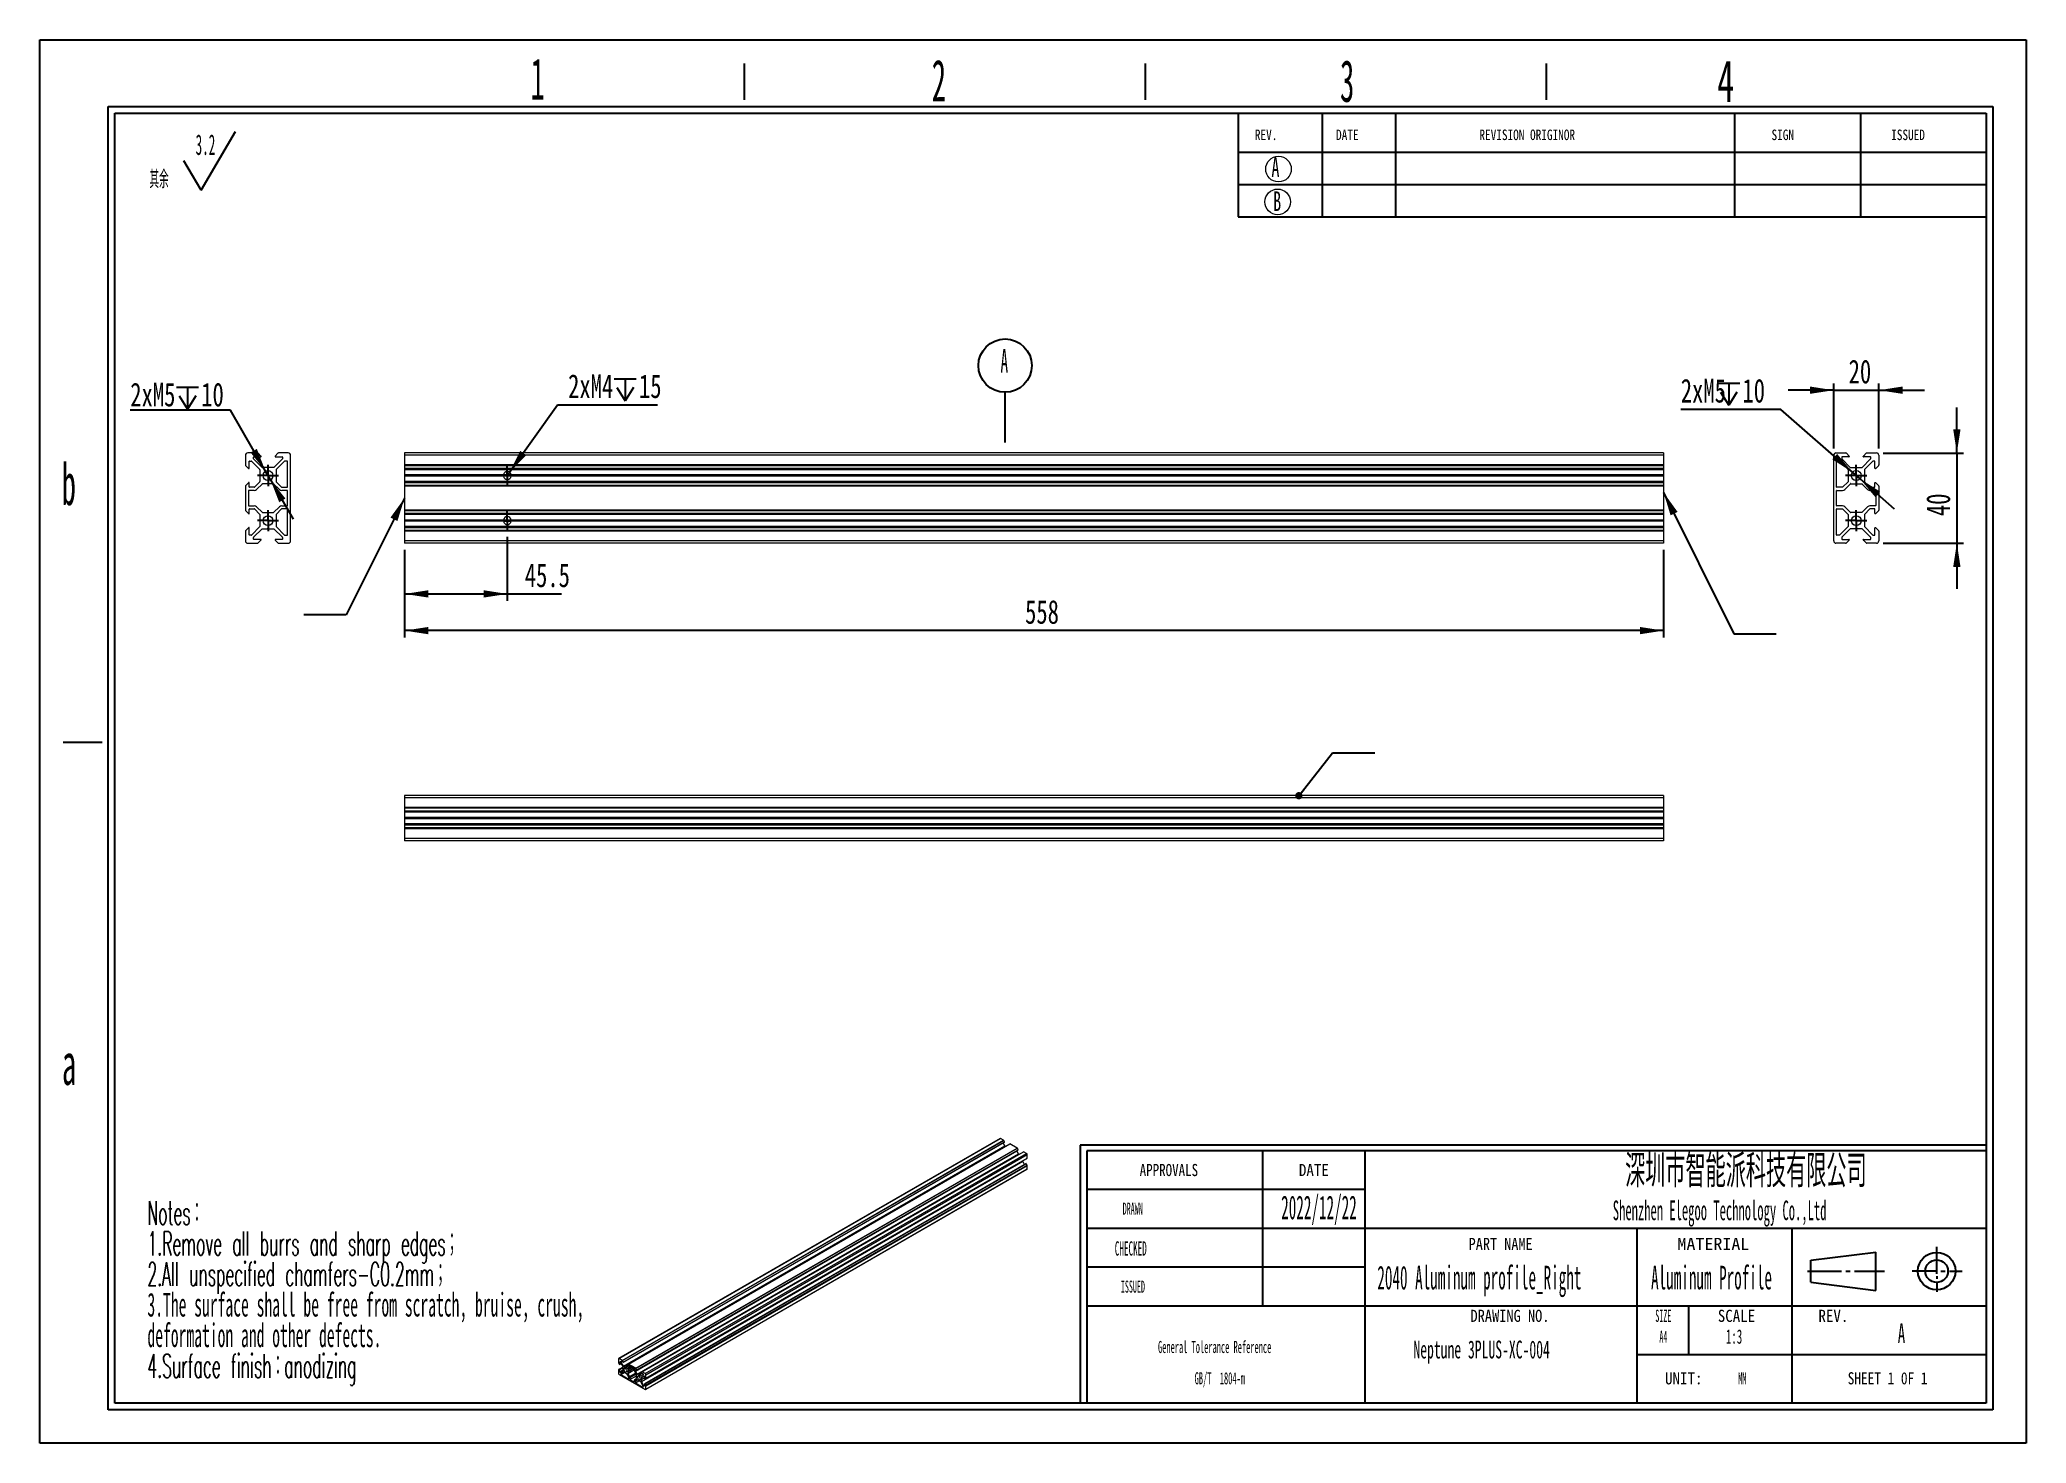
# Model space of a CAD drawing. Header units: millimetres. Extents: x 2 to 295, y 1 to 209.
import ezdxf

# ---------------------------------------------------------------- set-up
doc = ezdxf.new("R2010")
doc.units = ezdxf.units.MM
doc.layers.add('SLD-0', color=179, linetype='Continuous')
doc.styles.add('SLDTEXTSTYLE0', font='TXT', dxfattribs={"width": 0.469, "bigfont": 'bigfont'})
doc.styles.add('SLDTEXTSTYLE1', font='TXT', dxfattribs={"width": 0.469})
doc.styles.add('SLDTEXTSTYLE10', font='TXT', dxfattribs={"width": 0.7865})
doc.styles.add('SLDTEXTSTYLE11', font='TXT', dxfattribs={"width": 0.862222})
doc.styles.add('SLDTEXTSTYLE12', font='TXT', dxfattribs={"width": 1.089})
doc.styles.add('SLDTEXTSTYLE13', font='TXT', dxfattribs={"width": 0.56, "bigfont": 'bigfont'})
doc.styles.add('SLDTEXTSTYLE14', font='TXT', dxfattribs={"width": 0.805625})
doc.styles.add('SLDTEXTSTYLE15', font='TXT', dxfattribs={"width": 0.7})
doc.styles.add('SLDTEXTSTYLE2', font='TXT', dxfattribs={"width": 0.56})
doc.styles.add('SLDTEXTSTYLE3', font='TXT', dxfattribs={"width": 0.484, "bigfont": 'bigfont'})
doc.styles.add('SLDTEXTSTYLE4', font='TXT', dxfattribs={"width": 0.484})
doc.styles.add('SLDTEXTSTYLE5', font='TXT', dxfattribs={"width": 0.40535})
doc.styles.add('SLDTEXTSTYLE6', font='TXT', dxfattribs={"width": 0.6})
doc.styles.add('SLDTEXTSTYLE7', font='TXT', dxfattribs={"width": 0.5025})
doc.styles.add('SLDTEXTSTYLE8', font='TXT', dxfattribs={"width": 0.9075})
doc.styles.add('SLDTEXTSTYLE9', font='TXT', dxfattribs={"width": 0.870455})
doc.dimstyles.new('SLDDIMSTYLE0', dxfattribs={"dimtxt": 3.5, "dimasz": 3.5, "dimexe": 0, "dimexo": 0.0625, "dimgap": 0.875, "dimtad": 2, "dimlfac": 3, "dimrnd": 1e-09, "dimzin": 12, "dimdsep": 46, "dimtxsty": 'SLDTEXTSTYLE1', "dimsah": 1, "dimcen": 0.09, "dimadec": 0, "dimazin": 3, "dimtfac": 1, "dimtofl": 0, "dimtmove": 0, "dimatfit": 3, "dimfxl": 0, "dimfrac": 2, "dimtolj": 1, "dimtzin": 12, "dimarcsym": 0})
doc.dimstyles.new('SLDDIMSTYLE1', dxfattribs={"dimtxt": 3.5, "dimasz": 3.5, "dimexe": 0, "dimexo": 0.0625, "dimgap": 0.875, "dimtad": 0, "dimtih": 1, "dimtoh": 1, "dimlfac": 3, "dimrnd": 1e-09, "dimzin": 12, "dimdsep": 46, "dimtxsty": 'SLDTEXTSTYLE1', "dimsah": 1, "dimcen": 0, "dimadec": 0, "dimazin": 3, "dimtfac": 1, "dimtofl": 0, "dimtmove": 0, "dimatfit": 3, "dimfxl": 0, "dimfrac": 2, "dimtolj": 1, "dimtzin": 12, "dimarcsym": 0})
doc.dimstyles.new('SLDDIMSTYLE3', dxfattribs={"dimtxt": 0.18, "dimasz": 3.5, "dimexe": 0, "dimexo": 0.0625, "dimgap": 0, "dimtad": 0, "dimtih": 1, "dimtoh": 1, "dimdec": 0, "dimrnd": 1e-09, "dimzin": 0, "dimdsep": 46, "dimtxsty": 'Standard', "dimsah": 1, "dimcen": 0.09, "dimadec": 0, "dimazin": 0, "dimtfac": 3.5, "dimtdec": 0, "dimtofl": 0, "dimtmove": 0, "dimatfit": 3, "dimfxl": 0, "dimfrac": 2, "dimtolj": 1, "dimtzin": 0, "dimarcsym": 0})
doc.dimstyles.new('SLDDIMSTYLE4', dxfattribs={"dimtxt": 3.5, "dimasz": 3.5, "dimexe": 0, "dimexo": 0.0625, "dimgap": 0.875, "dimtad": 2, "dimlfac": 3, "dimrnd": 1e-09, "dimzin": 12, "dimdsep": 46, "dimtxsty": 'SLDTEXTSTYLE1', "dimsah": 1, "dimcen": 0.09, "dimadec": 0, "dimazin": 3, "dimtfac": 1, "dimtmove": 0, "dimatfit": 0, "dimfxl": 0, "dimfrac": 2, "dimtolj": 1, "dimtzin": 12, "dimarcsym": 0})
doc.dimstyles.new('SLDDIMSTYLE5', dxfattribs={"dimtxt": 3.5, "dimasz": 3.5, "dimexe": 0, "dimexo": 0.0625, "dimgap": 0.875, "dimtad": 0, "dimtih": 1, "dimtoh": 1, "dimlfac": 3, "dimrnd": 1e-09, "dimzin": 12, "dimdsep": 46, "dimtxsty": 'SLDTEXTSTYLE1', "dimsah": 1, "dimcen": 0, "dimadec": 0, "dimazin": 3, "dimtfac": 1, "dimtmove": 0, "dimatfit": 3, "dimfxl": 0, "dimfrac": 2, "dimtolj": 1, "dimtzin": 12, "dimarcsym": 0})
doc.dimstyles.new('SLDDIMSTYLE7', dxfattribs={"dimtxt": 0.18, "dimasz": 1.076923, "dimexe": 0, "dimexo": 0.0625, "dimgap": 0, "dimtad": 0, "dimtih": 1, "dimtoh": 1, "dimdec": 0, "dimrnd": 1e-09, "dimzin": 0, "dimdsep": 46, "dimtxsty": 'Standard', "dimblk1": 'DOT', "dimblk2": 'DOT', "dimsah": 1, "dimcen": 0.09, "dimadec": 0, "dimazin": 0, "dimtfac": 1.076923, "dimtdec": 0, "dimtofl": 0, "dimtmove": 0, "dimatfit": 3, "dimldrblk": 'DOT', "dimfxl": 0, "dimfrac": 2, "dimtolj": 1, "dimtzin": 0, "dimarcsym": 0})
doc.dimstyles.new('SLDDIMSTYLE8', dxfattribs={"dimtxt": 3.5, "dimasz": 3.5, "dimexe": 0, "dimexo": 0.0625, "dimgap": 0.875, "dimtad": 0, "dimtih": 1, "dimtoh": 1, "dimlfac": 3, "dimrnd": 1e-09, "dimzin": 12, "dimdsep": 46, "dimtxsty": 'SLDTEXTSTYLE1', "dimsah": 1, "dimcen": 0, "dimadec": 0, "dimazin": 3, "dimtfac": 1, "dimtmove": 0, "dimatfit": 3, "dimfxl": 0, "dimfrac": 2, "dimtolj": 1, "dimtzin": 12, "dimarcsym": 0})

msp = doc.modelspace()

# ---------------------------------------------------------------- texts
at = {"layer": 'SLD-0'}
for s, insert, char_height, attachment_point, style in [('1', (74.111, 205.9712), 6.172, 1, 'SLDTEXTSTYLE7'), ('2', (133.3881, 205.7276), 6.172, 1, 'SLDTEXTSTYLE7'), ('3', (193.7066, 205.6655), 6.172, 1, 'SLDTEXTSTYLE7'), ('4', (249.4405, 205.6593), 6.172, 1, 'SLDTEXTSTYLE6'), ('A', (183.5778, 191.2862), 2.9034, 1, 'SLDTEXTSTYLE6'), ('B', (183.8319, 186.2712), 2.9034, 1, 'SLDTEXTSTYLE6'), ('b', (4.8346, 146.0918), 6.172, 1, 'SLDTEXTSTYLE7'), ('a', (4.8798, 60.4234), 6.172, 1, 'SLDTEXTSTYLE7'), ('\\M+1905B圳\\M+18E73\\M+19271\\M+1945C\\M+19468\\M+189C8\\M+18B5A\\M+1974C\\M+18CC0\\M+18CF6\\M+18E69', (253.6756, 43.9429), 4.82808, 2, 'SLDTEXTSTYLE13'), ('2022/12/22', (185.0178, 37.8954), 3.5, 1, 'SLDTEXTSTYLE1'), ('2040 Aluminum profile_Right', (199.2227, 27.5273), 3.5, 1, 'SLDTEXTSTYLE1'), ('Aluminum Profile', (239.6685, 27.5273), 3.5, 1, 'SLDTEXTSTYLE1'), ('A', (276.1139, 18.9954), 2.9104, 1, 'SLDTEXTSTYLE2'), ('Neptune 3PLUS-XC-004', (214.6332, 16.475), 2.645833, 2, 'SLDTEXTSTYLE2')]:
    msp.add_mtext(s, dxfattribs=dict(at, insert=insert, char_height=char_height, attachment_point=attachment_point, style=style))
at = {"layer": 'SLD-0', "color": 179}
for s, insert, char_height, attachment_point, style in [('REV.', (181.1288, 195.4001), 1.55363, 1, 'SLDTEXTSTYLE10'), ('DATE', (193.1265, 195.4001), 1.55363, 1, 'SLDTEXTSTYLE10'), ('REVISION ORIGINOR', (214.3082, 195.4001), 1.553633, 1, 'SLDTEXTSTYLE10'), ('SIGN', (257.4664, 195.4001), 1.55363, 1, 'SLDTEXTSTYLE10'), ('ISSUED', (275.1481, 195.4001), 1.55363, 1, 'SLDTEXTSTYLE10'), ('APPROVALS', (168.4266, 42.5627), 1.79265, 2, 'SLDTEXTSTYLE10'), ('DATE', (189.8496, 42.5627), 1.79265, 2, 'SLDTEXTSTYLE8'), ('DRAWN', (163.0782, 36.8618), 1.79265, 2, 'SLDTEXTSTYLE5'), ('Shenzhen Elegoo Technology Co.,Ltd', (249.7983, 37.1647), 2.910417, 2, 'SLDTEXTSTYLE1'), ('CHECKED', (162.7925, 31.1383), 2.11667, 2, 'SLDTEXTSTYLE1'), ('PART NAME', (217.4437, 31.6454), 1.79265, 2, 'SLDTEXTSTYLE11'), ('MATERIAL', (248.8802, 31.6454), 1.79265, 2, 'SLDTEXTSTYLE12'), ('ISSUED', (163.1116, 25.3369), 1.79265, 2, 'SLDTEXTSTYLE5'), ('DRAWING NO.', (218.8263, 21.0216), 1.792654, 2, 'SLDTEXTSTYLE9'), ('SIZE', (241.4789, 21.0216), 1.79265, 2, 'SLDTEXTSTYLE5'), ('SCALE', (252.2889, 21.0216), 1.79265, 2, 'SLDTEXTSTYLE8'), ('REV.', (266.6102, 21.0216), 1.79265, 2, 'SLDTEXTSTYLE8'), ('A4', (241.4898, 17.9531), 1.79265, 2, 'SLDTEXTSTYLE5'), ('1:3', (251.93, 18.1206), 2.11667, 2, 'SLDTEXTSTYLE2'), ('UNIT:', (244.4987, 11.7907), 1.79265, 2, 'SLDTEXTSTYLE8'), ('MM', (253.1609, 11.7907), 1.79265, 2, 'SLDTEXTSTYLE4'), ('SHEET 1 0F 1', (274.62, 11.7907), 1.792654, 2, 'SLDTEXTSTYLE14')]:
    msp.add_mtext(s, dxfattribs=dict(at, insert=insert, char_height=char_height, attachment_point=attachment_point, style=style))

# ---------------------------------------------------------------- blocks, each defined once
blk = doc.blocks.new('SW_NOTE_0')
at = {"layer": 'SLD-0', "color": 0}
for q in [(12.74, 9.16), (5.08, 4.83)]:
    blk.add_line((7.63, 0.49), q, dxfattribs=at)
at = {"layer": 'SLD-0', "color": 0, "attachment_point": 1}
for s, insert, char_height, style in [('3.2', (6.83, 8.73), 3.032, 'SLDTEXTSTYLE1'), ('\\M+191B4\\M+1975D', (0, 3.41), 2.6458, 'SLDTEXTSTYLE0')]:
    blk.add_mtext(s, dxfattribs=dict(at, insert=insert, char_height=char_height, style=style))
blk = doc.blocks.new('SW_NOTE_1')
at = {"layer": 'SLD-0', "color": 0, "char_height": 3.5, "attachment_point": 1}
for s, insert, style in [('Notes\\M+18146', (0, 4.51), 'SLDTEXTSTYLE3'), ('1.Remove all burrs and sharp edges\\M+18147', (0, -0.01), 'SLDTEXTSTYLE3'), ('2.All unspecified chamfers-C0.2mm\\M+18147', (0, -4.53), 'SLDTEXTSTYLE3'), ('3.The surface shall be free from scratch, bruise, crush,', (0, -9.05), 'SLDTEXTSTYLE4'), ('deformation and other defects.', (0, -13.57), 'SLDTEXTSTYLE4'), ('4.Surface finish\\M+18146anodizing', (0, -18.09), 'SLDTEXTSTYLE3')]:
    blk.add_mtext(s, dxfattribs=dict(at, insert=insert, style=style))
blk = doc.blocks.new('SW_NOTE_2')
at = {"layer": 'SLD-0', "color": 0, "char_height": 1.7927, "attachment_point": 2, "style": 'SLDTEXTSTYLE4'}
for s, insert in [('General Tolerance Reference', (12.75, 2.31)), ('GB/T  1804-m', (13.51, -2.32))]:
    blk.add_mtext(s, dxfattribs=dict(at, insert=insert))
blk = doc.blocks.new('_D')
at = {"layer": 'SLD-0'}
for p, q in [((55.51, 133.28), (55.51, 120.37)), ((241.51, 133.28), (241.51, 120.37)), ((241.51, 121.37), (55.51, 121.37))]:
    blk.add_line(p, q, dxfattribs=at)
for points in [[(55.51, 121.37), (59.01, 120.83), (59.01, 121.91)], [(241.51, 121.37), (238.01, 121.91), (238.01, 120.83)]]:
    blk.add_solid(points, dxfattribs=at)
at = {"layer": 'SLD-0', "insert": (147.18, 125.88), "char_height": 3.5, "attachment_point": 1, "style": 'SLDTEXTSTYLE15'}
blk.add_mtext('558', dxfattribs=at)
blk = doc.blocks.new('SW_SYMBOL_HOLE_DEPTH')
at = {"layer": 'SLD-0', "color": 0}
for p, q in [((0, 875), (800, 875)), ((400, 875), (400, 75)), ((100, 555), (400, 75)), ((700, 555), (400, 75))]:
    blk.add_line(p, q, dxfattribs=at)
blk = doc.blocks.new('_D_1')
at = {"layer": 'SLD-0'}
for p, q in [((71.01, 144.76), (78.07, 154.73)), ((78.07, 154.73), (92.85, 154.73)), ((70.68, 144.28), (71.01, 144.76))]:
    blk.add_line(p, q, dxfattribs=at)
blk.add_solid([(71.01, 144.76), (73.47, 147.3), (72.59, 147.92)], dxfattribs=at)
at = {"layer": 'SLD-0', "xscale": 0.004072727272727273, "yscale": 0.004072727272727273, "zscale": 0.004072727272727273}
blk.add_blockref('SW_SYMBOL_HOLE_DEPTH', (86.46, 155.02), dxfattribs=at)
at = {"layer": 'SLD-0', "char_height": 3.5, "attachment_point": 1, "style": 'SLDTEXTSTYLE15'}
for s, insert in [('2xM4', (79.66, 159.24)), ('15', (90.13, 159.24))]:
    blk.add_mtext(s, dxfattribs=dict(at, insert=insert))
blk = doc.blocks.new('_D_2')
at = {"layer": 'SLD-0'}
for p, q in [((70.68, 135.2), (70.68, 125.79)), ((55.51, 133.28), (55.51, 125.79)), ((55.51, 126.79), (70.68, 126.79)), ((70.68, 126.79), (78.7, 126.79))]:
    blk.add_line(p, q, dxfattribs=at)
for points in [[(55.51, 126.79), (59.01, 126.25), (59.01, 127.33)], [(70.68, 126.79), (67.18, 127.33), (67.18, 126.25)]]:
    blk.add_solid(points, dxfattribs=at)
at = {"layer": 'SLD-0', "insert": (73.26, 131.3), "char_height": 3.5, "attachment_point": 1, "style": 'SLDTEXTSTYLE15'}
blk.add_mtext('45.5', dxfattribs=at)
blk = doc.blocks.new('SW_CENTERMARKSYMBOL_0')
at = {"layer": 'SLD-0', "color": 0}
for p, q in [((-0.83, 0), (-1.42, 0)), ((0, 0), (-0.83, 0)), ((0, 0.83), (0, 1.42)), ((0, 0), (0, 0.83)), ((0, 0), (0, -0.83)), ((0, 0), (0.83, 0)), ((0.83, 0), (1.42, 0)), ((0, -0.83), (0, -1.42))]:
    blk.add_line(p, q, dxfattribs=at)
blk = doc.blocks.new('SW_CENTERMARKSYMBOL_1')
at = {"layer": 'SLD-0', "color": 0}
for p, q in [((-0.83, 0), (-1.42, 0)), ((0, 0), (-0.83, 0)), ((0, 0.83), (0, 1.42)), ((0, 0), (0, 0.83)), ((0, 0), (0, -0.83)), ((0, 0), (0.83, 0)), ((0.83, 0), (1.42, 0)), ((0, -0.83), (0, -1.42))]:
    blk.add_line(p, q, dxfattribs=at)
blk = doc.blocks.new('SW_DATUMTAG_0')
at = {"layer": 'SLD-0', "color": 0}
blk.add_line((0.68, -9.35), (0.68, -1.9), dxfattribs=at)
blk.add_circle((0.68, 2.04), 3.94, dxfattribs=at)
at = {"layer": 'SLD-0', "color": 0, "insert": (0, 4.51), "char_height": 3.5, "attachment_point": 1, "style": 'SLDTEXTSTYLE1'}
blk.add_mtext('A', dxfattribs=at)
blk = doc.blocks.new('_D_3')
at = {"layer": 'SLD-0'}
for p, q in [((284.85, 147.61), (284.85, 154.34)), ((273.98, 147.61), (285.85, 147.61)), ((284.85, 147.61), (284.85, 134.28)), ((273.98, 134.28), (285.85, 134.28)), ((284.85, 134.28), (284.85, 127.55))]:
    blk.add_line(p, q, dxfattribs=at)
for points in [[(284.85, 147.61), (285.39, 151.11), (284.31, 151.11)], [(284.85, 134.28), (284.31, 130.78), (285.39, 130.78)]]:
    blk.add_solid(points, dxfattribs=at)
at = {"layer": 'SLD-0', "insert": (280.34, 138.29), "char_height": 3.5, "attachment_point": 1, "rotation": 90, "style": 'SLDTEXTSTYLE15'}
blk.add_mtext('40', dxfattribs=at)
blk = doc.blocks.new('_D_4')
at = {"layer": 'SLD-0'}
for p, q in [((258.84, 154.06), (244.06, 154.06)), ((269.43, 144.76), (258.84, 154.06)), ((270.54, 143.8), (269.43, 144.76)), ((270.54, 143.8), (275.59, 139.36))]:
    blk.add_line(p, q, dxfattribs=at)
for points in [[(269.43, 144.76), (267.16, 147.48), (266.45, 146.67)], [(270.54, 143.8), (272.81, 141.08), (273.52, 141.89)]]:
    blk.add_solid(points, dxfattribs=at)
at = {"layer": 'SLD-0', "xscale": 0.004072727272727273, "yscale": 0.004072727272727273, "zscale": 0.004072727272727273}
blk.add_blockref('SW_SYMBOL_HOLE_DEPTH', (249.51, 154.35), dxfattribs=at)
at = {"layer": 'SLD-0', "char_height": 3.5, "attachment_point": 1, "style": 'SLDTEXTSTYLE15'}
for s, insert in [('2xM5', (244.06, 158.57)), ('10', (253.17, 158.57))]:
    blk.add_mtext(s, dxfattribs=dict(at, insert=insert))
blk = doc.blocks.new('_D_5')
at = {"layer": 'SLD-0'}
for p, q in [((266.65, 156.89), (259.92, 156.89)), ((266.65, 148.28), (266.65, 157.89)), ((266.65, 156.89), (273.32, 156.89)), ((273.32, 148.28), (273.32, 157.89)), ((273.32, 156.89), (280.05, 156.89))]:
    blk.add_line(p, q, dxfattribs=at)
for points in [[(266.65, 156.89), (263.15, 157.43), (263.15, 156.35)], [(273.32, 156.89), (276.82, 156.35), (276.82, 157.43)]]:
    blk.add_solid(points, dxfattribs=at)
at = {"layer": 'SLD-0', "insert": (268.86, 161.4), "char_height": 3.5, "attachment_point": 1, "style": 'SLDTEXTSTYLE15'}
blk.add_mtext('20', dxfattribs=at)
blk = doc.blocks.new('SW_CENTERMARKSYMBOL_2')
at = {"layer": 'SLD-0', "color": 0}
for p, q in [((-0.83, 0), (-1.57, 0)), ((0, 0), (-0.83, 0)), ((0, 0.83), (0, 1.57)), ((0, 0), (0, 0.83)), ((0, 0), (0, -0.83)), ((0, 0), (0.83, 0)), ((0.83, 0), (1.57, 0)), ((0, -0.83), (0, -1.57))]:
    blk.add_line(p, q, dxfattribs=at)
blk = doc.blocks.new('SW_CENTERMARKSYMBOL_3')
at = {"layer": 'SLD-0', "color": 0}
for p, q in [((-0.83, 0), (-1.57, 0)), ((0, 0), (-0.83, 0)), ((0, 0.83), (0, 1.57)), ((0, 0), (0, 0.83)), ((0, 0), (0, -0.83)), ((0, 0), (0.83, 0)), ((0.83, 0), (1.57, 0)), ((0, -0.83), (0, -1.57))]:
    blk.add_line(p, q, dxfattribs=at)
blk = doc.blocks.new('_DOT')
at = {"color": 0, "linetype": 'ByBlock', "lineweight": -2}
blk.add_line((-0.5, 0), (-1, 0), dxfattribs=at)
at = {"color": 0, "linetype": 'ByBlock', "const_width": 0.5}
blk.add_lwpolyline([(-0.25, 0, 1), (0.25, 0, 1)], format="xyb", close=True, dxfattribs=at)
blk = doc.blocks.new('_D_6')
at = {"layer": 'SLD-0'}
for p, q in [((29.76, 153.92), (14.97, 153.92)), ((34.95, 144.91), (29.76, 153.92)), ((35.69, 143.64), (34.95, 144.91)), ((35.69, 143.64), (39.05, 137.82))]:
    blk.add_line(p, q, dxfattribs=at)
for points in [[(34.95, 144.91), (33.67, 148.22), (32.74, 147.68)], [(35.69, 143.64), (36.97, 140.34), (37.9, 140.88)]]:
    blk.add_solid(points, dxfattribs=at)
at = {"layer": 'SLD-0', "xscale": 0.004072727272727273, "yscale": 0.004072727272727273, "zscale": 0.004072727272727273}
blk.add_blockref('SW_SYMBOL_HOLE_DEPTH', (21.78, 153.78), dxfattribs=at)
at = {"layer": 'SLD-0', "char_height": 3.5, "attachment_point": 1, "style": 'SLDTEXTSTYLE15'}
for s, insert in [('2xM5', (14.97, 158)), ('10', (25.45, 158))]:
    blk.add_mtext(s, dxfattribs=dict(at, insert=insert))
blk = doc.blocks.new('SW_CENTERMARKSYMBOL_4')
at = {"layer": 'SLD-0', "color": 0}
for p, q in [((-0.83, 0), (-1.57, 0)), ((0, 0), (-0.83, 0)), ((0, 0.83), (0, 1.57)), ((0, 0), (0, 0.83)), ((0, 0), (0, -0.83)), ((0, 0), (0.83, 0)), ((0.83, 0), (1.57, 0)), ((0, -0.83), (0, -1.57))]:
    blk.add_line(p, q, dxfattribs=at)
blk = doc.blocks.new('SW_CENTERMARKSYMBOL_5')
at = {"layer": 'SLD-0', "color": 0}
for p, q in [((-0.83, 0), (-1.57, 0)), ((0, 0), (-0.83, 0)), ((0, 0.83), (0, 1.57)), ((0, 0), (0, 0.83)), ((0, 0), (0, -0.83)), ((0, 0), (0.83, 0)), ((0.83, 0), (1.57, 0)), ((0, -0.83), (0, -1.57))]:
    blk.add_line(p, q, dxfattribs=at)

# ---------------------------------------------------------------- dimensions: what is measured, and where the dimension line sits
at = {"layer": 'SLD-0'}
dim = msp.add_radius_dim(center=(70.6757, 144.2799), mpoint=(71.0127, 144.756), text='2xM4 {\\fGDT;x}15', dimstyle='SLDDIMSTYLE1', override={"dimpost": '<>'}, dxfattribs=at)
dim.commit()
dim.dimension.update_dxf_attribs({"geometry": '_D_1', "text_midpoint": (86.2544, 156.9794), "dimtype": 164})
for p1, p2, text, dimstyle, picture, middle in [((269.4336, 144.7636), (270.5358, 143.7961), '2xM5{\\fGDT;x}10 ', 'SLDDIMSTYLE5', '_D_4', (250.6592, 156.3097)), ((34.9534, 144.915), (35.6866, 143.6447), '2xM5 {\\fGDT;x}10', 'SLDDIMSTYLE8', '_D_6', (21.5706, 155.7416))]:
    dim = msp.add_diameter_dim_2p(p1=p1, p2=p2, text=text, dimstyle=dimstyle, override={"dimpost": '<>'}, dxfattribs=at)
    dim.commit()
    dim.dimension.update_dxf_attribs({"geometry": picture, "text_midpoint": middle, "dimtype": 163})
dim = msp.add_linear_dim(base=(273.318, 156.8907), p1=(266.6514, 147.2799), p2=(273.318, 147.2799), dimstyle='SLDDIMSTYLE4', dxfattribs=at)
dim.commit()
dim.dimension.update_dxf_attribs({"geometry": '_D_5', "text_midpoint": (270.2245, 156.8907), "dimtype": 160})
for base, p1, p2, angle, dimstyle, picture, middle in [((284.8503, 134.2799), (272.9847, 147.6132), (272.9847, 134.2799), 90, 'SLDDIMSTYLE4', '_D_3', (284.8503, 139.65)), ((70.6757, 126.7886), (55.5091, 134.2799), (70.6757, 136.1965), 0, 'SLDDIMSTYLE0', '_D_2', (75.9783, 126.7886)), ((55.5091, 121.3706), (241.5091, 134.2799), (55.5091, 134.2799), 0, 'SLDDIMSTYLE0', '_D', (149.2207, 121.3706))]:
    dim = msp.add_linear_dim(base=base, p1=p1, p2=p2, angle=angle, dimstyle=dimstyle, dxfattribs=at)
    dim.commit()
    dim.dimension.update_dxf_attribs({"geometry": picture, "text_midpoint": middle, "dimtype": 160})

# ---------------------------------------------------------------- linework, layer by layer
at = {"color": 7, "linetype": 'Continuous', "lineweight": 15}
for p, q in [((31.9866, 147.2799), (31.9866, 145.8489)), ((33.7509, 147.6132), (32.32, 147.6132)), ((33.1866, 146.7501), (33.1866, 147.0132)), ((33.22, 147.0465), (34.2466, 147.0465)), ((34.2671, 147.1661), (33.8688, 147.5644)), ((34.2866, 147.0865), (34.2866, 147.1189)), ((36.3533, 147.1189), (36.3533, 147.0865)), ((36.7711, 147.5644), (36.3728, 147.1661)), ((36.3933, 147.0465), (37.42, 147.0465)), ((38.32, 147.6132), (36.889, 147.6132)), ((37.4533, 147.0132), (37.4533, 146.7501)), ((38.6533, 134.6132), (38.6533, 147.2799)), ((241.5091, 147.6132), (55.5091, 147.6132)), ((55.5091, 147.6132), (55.5091, 147.2799)), ((241.5091, 147.2799), (55.5091, 147.2799)), ((55.5091, 147.2799), (55.5091, 145.8489)), ((241.5091, 147.6132), (241.5091, 147.2799)), ((241.5091, 147.2799), (241.5091, 145.8489)), ((266.6514, 134.6132), (266.6514, 147.2799)), ((266.9847, 147.6132), (268.4157, 147.6132)), ((267.8514, 147.0132), (267.8514, 146.7501)), ((268.9114, 147.0465), (267.8847, 147.0465)), ((268.5335, 147.5644), (268.9319, 147.1661)), ((268.9514, 147.1189), (268.9514, 147.0865)), ((271.018, 147.0865), (271.018, 147.1189)), ((271.0376, 147.1661), (271.4359, 147.5644)), ((272.0847, 147.0465), (271.058, 147.0465)), ((271.5537, 147.6132), (272.9847, 147.6132)), ((272.118, 146.7501), (272.118, 147.0132)), ((273.318, 147.2799), (273.318, 145.8489)), ((32.0354, 145.731), (32.4338, 145.3327)), ((32.4809, 145.3132), (32.5133, 145.3132)), ((32.5533, 145.3532), (32.5533, 146.3799)), ((32.5866, 146.4132), (32.8497, 146.4132)), ((32.8615, 146.4083), (34.1151, 145.1548)), ((34.4451, 145.4847), (33.1915, 146.7383)), ((34.12, 145.143), (34.12, 144.3701)), ((34.12, 144.1896), (34.12, 143.3765)), ((34.1248, 144.3583), (34.1915, 144.2916)), ((34.1915, 144.2681), (34.1248, 144.2014)), ((35.2297, 145.4799), (34.4568, 145.4799)), ((35.3082, 145.4083), (35.2415, 145.475)), ((35.3984, 145.475), (35.3317, 145.4083)), ((36.1831, 145.4799), (35.4102, 145.4799)), ((37.4484, 146.7383), (36.1949, 145.4847)), ((36.5151, 144.3583), (36.4484, 144.2916)), ((36.4484, 144.2681), (36.5151, 144.2014)), ((36.52, 145.143), (36.52, 144.3701)), ((36.52, 144.1896), (36.52, 143.3696)), ((37.7784, 146.4083), (36.5248, 145.1548)), ((38.2033, 146.4132), (37.7902, 146.4132)), ((38.22, 142.5598), (38.22, 146.3965)), ((241.5091, 145.8489), (55.5091, 145.8489)), ((55.5091, 145.8489), (55.5091, 145.731)), ((241.5091, 145.731), (55.5091, 145.731)), ((55.5091, 145.731), (55.5091, 145.3327)), ((241.5091, 145.3327), (55.5091, 145.3327)), ((55.5091, 145.3327), (55.5091, 145.3132)), ((241.5091, 145.3132), (55.5091, 145.3132)), ((55.5091, 145.3132), (55.5091, 145.1548)), ((241.5091, 145.1548), (55.5091, 145.1548)), ((55.5091, 145.1548), (55.5091, 145.143)), ((241.5091, 145.143), (55.5091, 145.143)), ((55.5091, 145.143), (55.5091, 144.3701)), ((70.0994, 144.3701), (55.5091, 144.3701)), ((55.5091, 144.3701), (55.5091, 144.3578)), ((55.5091, 144.3578), (70.0976, 144.3578)), ((55.5091, 144.3578), (55.5091, 144.2916)), ((70.0925, 144.2916), (55.5091, 144.2916)), ((55.5091, 144.2916), (55.5091, 144.2681)), ((70.0925, 144.2681), (55.5091, 144.2681)), ((55.5091, 144.2681), (55.5091, 144.2019)), ((70.0976, 144.2019), (55.5091, 144.2019)), ((55.5091, 144.2019), (55.5091, 144.1896)), ((70.0994, 144.1896), (55.5091, 144.1896)), ((55.5091, 144.1896), (55.5091, 143.3765)), ((70.0977, 144.3583), (71.2538, 144.3583)), ((71.2538, 144.2014), (70.0977, 144.2014)), ((71.252, 144.3701), (70.0994, 144.3701)), ((71.252, 144.1896), (70.0994, 144.1896)), ((241.5091, 144.3701), (71.252, 144.3701)), ((241.5091, 144.1896), (71.252, 144.1896)), ((71.2538, 144.3578), (241.5091, 144.3578)), ((241.5091, 144.2019), (71.2538, 144.2019)), ((241.5091, 144.2916), (71.2589, 144.2916)), ((241.5091, 144.2681), (71.2589, 144.2681)), ((241.5091, 145.8489), (241.5091, 145.731)), ((241.5091, 145.731), (241.5091, 145.3327)), ((241.5091, 145.3327), (241.5091, 145.3132)), ((241.5091, 145.3132), (241.5091, 145.1548)), ((241.5091, 145.1548), (241.5091, 145.143)), ((241.5091, 145.143), (241.5091, 144.3701)), ((241.5091, 144.3701), (241.5091, 144.3578)), ((241.5091, 144.3578), (241.5091, 144.2916)), ((241.5091, 144.2916), (241.5091, 144.2681)), ((241.5091, 144.2681), (241.5091, 144.2019)), ((241.5091, 144.2019), (241.5091, 144.1896)), ((241.5091, 144.1896), (241.5091, 143.3765)), ((267.0847, 142.5598), (267.0847, 146.3965)), ((267.1014, 146.4132), (267.5145, 146.4132)), ((267.5263, 146.4083), (268.7798, 145.1548)), ((267.8563, 146.7383), (269.1098, 145.4847)), ((268.7847, 145.143), (268.7847, 144.3701)), ((268.7847, 144.1896), (268.7847, 143.3696)), ((268.7896, 144.3583), (268.8563, 144.2916)), ((268.8563, 144.2681), (268.7896, 144.2014)), ((269.1216, 145.4799), (269.8945, 145.4799)), ((269.9063, 145.475), (269.9729, 145.4083)), ((269.9965, 145.4083), (270.0632, 145.475)), ((270.0749, 145.4799), (270.8478, 145.4799)), ((270.8596, 145.4847), (272.1132, 146.7383)), ((271.1798, 144.3583), (271.1132, 144.2916)), ((271.1132, 144.2681), (271.1798, 144.2014)), ((271.1847, 145.143), (271.1847, 144.3701)), ((271.1847, 144.1896), (271.1847, 143.3765)), ((272.4431, 146.4083), (271.1896, 145.1548)), ((272.718, 146.4132), (272.4549, 146.4132)), ((272.7514, 145.3532), (272.7514, 146.3799)), ((272.8238, 145.3132), (272.7914, 145.3132)), ((273.2692, 145.731), (272.8709, 145.3327)), ((31.9866, 142.7108), (31.9866, 139.1822)), ((32.4338, 143.227), (32.0354, 142.8287)), ((32.42, 142.0598), (32.42, 139.8332)), ((33.2935, 142.0765), (32.4366, 142.0765)), ((32.5133, 143.2465), (32.4809, 143.2465)), ((32.5533, 142.5598), (32.5533, 143.2065)), ((33.2935, 142.5432), (32.57, 142.5432)), ((34.1102, 143.3529), (33.3053, 142.5481)), ((34.4922, 143.075), (33.6353, 142.2181)), ((35.2297, 143.0799), (34.504, 143.0799)), ((34.8755, 143.6965), (34.9248, 143.6965)), ((35.3082, 143.1514), (35.2415, 143.0847)), ((35.3984, 143.0847), (35.3317, 143.1514)), ((36.1359, 143.0799), (35.4102, 143.0799)), ((35.7151, 143.6965), (35.7644, 143.6965)), ((37.0046, 142.2181), (36.1477, 143.075)), ((36.5248, 143.3578), (37.3346, 142.5481)), ((37.3464, 142.5432), (38.2033, 142.5432)), ((38.2033, 142.0765), (37.3464, 142.0765)), ((38.22, 139.8332), (38.22, 142.0598)), ((241.5091, 143.3765), (55.5091, 143.3765)), ((55.5091, 143.3765), (55.5091, 143.3529)), ((241.5091, 143.3529), (55.5091, 143.3529)), ((55.5091, 143.3529), (55.5091, 143.2465)), ((241.5091, 143.2465), (55.5091, 143.2465)), ((55.5091, 143.2465), (55.5091, 143.227)), ((241.5091, 143.227), (55.5091, 143.227)), ((55.5091, 143.227), (55.5091, 142.8287)), ((241.5091, 142.8287), (55.5091, 142.8287)), ((55.5091, 142.8287), (55.5091, 142.7108)), ((241.5091, 142.7108), (55.5091, 142.7108)), ((55.5091, 142.7108), (55.5091, 139.1822)), ((241.5091, 143.3765), (241.5091, 143.3529)), ((241.5091, 143.3529), (241.5091, 143.2465)), ((241.5091, 143.2465), (241.5091, 143.227)), ((241.5091, 143.227), (241.5091, 142.8287)), ((241.5091, 142.8287), (241.5091, 142.7108)), ((241.5091, 142.7108), (241.5091, 139.1822)), ((267.0847, 139.8332), (267.0847, 142.0598)), ((267.9583, 142.5432), (267.1014, 142.5432)), ((267.1014, 142.0765), (267.9583, 142.0765)), ((268.7798, 143.3578), (267.9701, 142.5481)), ((268.3001, 142.2181), (269.157, 143.075)), ((269.1687, 143.0799), (269.8945, 143.0799)), ((269.5403, 143.6965), (269.5895, 143.6965)), ((269.9063, 143.0847), (269.9729, 143.1514)), ((269.9965, 143.1514), (270.0632, 143.0847)), ((270.0749, 143.0799), (270.8007, 143.0799)), ((270.3799, 143.6965), (270.4291, 143.6965)), ((270.8125, 143.075), (271.6694, 142.2181)), ((271.1945, 143.3529), (271.9994, 142.5481)), ((272.0111, 142.5432), (272.7347, 142.5432)), ((272.0111, 142.0765), (272.868, 142.0765)), ((272.7514, 142.5598), (272.7514, 143.2065)), ((272.7914, 143.2465), (272.8238, 143.2465)), ((272.8709, 143.227), (273.2692, 142.8287)), ((272.8847, 142.0598), (272.8847, 139.8332)), ((273.318, 142.7108), (273.318, 139.1822)), ((32.0354, 139.0644), (32.4338, 138.6661)), ((32.4366, 139.8165), (33.2935, 139.8165)), ((32.4809, 138.6465), (32.5133, 138.6465)), ((32.5533, 138.6865), (32.5533, 139.3332)), ((32.57, 139.3499), (33.2935, 139.3499)), ((33.3053, 139.345), (34.1102, 138.5401)), ((33.6353, 139.675), (34.4922, 138.8181)), ((34.12, 138.5165), (34.12, 137.7034)), ((34.504, 138.8132), (35.2297, 138.8132)), ((35.2415, 138.8083), (35.3082, 138.7416)), ((35.3317, 138.7416), (35.3984, 138.8083)), ((35.4102, 138.8132), (36.1359, 138.8132)), ((36.1477, 138.8181), (37.0046, 139.675)), ((36.52, 138.5165), (36.52, 137.7034)), ((37.3346, 139.345), (36.5297, 138.5401)), ((37.3464, 139.8165), (38.2033, 139.8165)), ((38.2033, 139.3499), (37.3464, 139.3499)), ((38.22, 135.4965), (38.22, 139.3332)), ((241.5091, 139.1822), (55.5091, 139.1822)), ((55.5091, 139.1822), (55.5091, 139.0644)), ((241.5091, 139.0644), (55.5091, 139.0644)), ((55.5091, 139.0644), (55.5091, 138.6661)), ((241.5091, 138.6661), (55.5091, 138.6661)), ((55.5091, 138.6661), (55.5091, 138.6465)), ((241.5091, 138.6465), (55.5091, 138.6465)), ((55.5091, 138.6465), (55.5091, 138.5401)), ((241.5091, 138.5401), (55.5091, 138.5401)), ((55.5091, 138.5401), (55.5091, 138.5165)), ((241.5091, 138.5165), (55.5091, 138.5165)), ((55.5091, 138.5165), (55.5091, 137.7034)), ((241.5091, 139.1822), (241.5091, 139.0644)), ((241.5091, 139.0644), (241.5091, 138.6661)), ((241.5091, 138.6661), (241.5091, 138.6465)), ((241.5091, 138.6465), (241.5091, 138.5401)), ((241.5091, 138.5401), (241.5091, 138.5165)), ((241.5091, 138.5165), (241.5091, 137.7034)), ((267.0847, 135.4965), (267.0847, 139.3332)), ((267.9583, 139.8165), (267.1014, 139.8165)), ((267.1014, 139.3499), (267.9583, 139.3499)), ((267.9701, 139.345), (268.7749, 138.5401)), ((269.157, 138.8181), (268.3001, 139.675)), ((268.7847, 138.5165), (268.7847, 137.7034)), ((269.8945, 138.8132), (269.1687, 138.8132)), ((269.9729, 138.7416), (269.9063, 138.8083)), ((270.0632, 138.8083), (269.9965, 138.7416)), ((270.8007, 138.8132), (270.0749, 138.8132)), ((271.6694, 139.675), (270.8125, 138.8181)), ((271.1847, 138.5165), (271.1847, 137.7034)), ((271.9994, 139.345), (271.1945, 138.5401)), ((272.868, 139.8165), (272.0111, 139.8165)), ((272.7347, 139.3499), (272.0111, 139.3499)), ((272.7514, 138.6865), (272.7514, 139.3332)), ((272.8238, 138.6465), (272.7914, 138.6465)), ((273.2692, 139.0644), (272.8709, 138.6661)), ((31.9866, 136.0442), (31.9866, 134.6132)), ((32.4338, 136.5603), (32.0354, 136.162)), ((32.5133, 136.5799), (32.4809, 136.5799)), ((32.5533, 135.5132), (32.5533, 136.5399)), ((32.8497, 135.4799), (32.5866, 135.4799)), ((34.1151, 136.7383), (32.8615, 135.4847)), ((33.1866, 134.8799), (33.1866, 135.143)), ((33.1915, 135.1548), (34.4451, 136.4083)), ((34.12, 137.523), (34.12, 136.7501)), ((34.1248, 137.6916), (34.1915, 137.625)), ((34.1915, 137.6014), (34.1248, 137.5347)), ((34.4568, 136.4132), (35.2297, 136.4132)), ((34.8755, 137.0299), (34.9248, 137.0299)), ((35.2415, 136.4181), (35.3082, 136.4847)), ((35.3317, 136.4847), (35.3984, 136.4181)), ((35.4102, 136.4132), (36.1831, 136.4132)), ((35.7151, 137.0299), (35.7644, 137.0299)), ((36.1949, 136.4083), (37.4484, 135.1548)), ((36.5151, 137.6916), (36.4484, 137.625)), ((36.4484, 137.6014), (36.5151, 137.5347)), ((36.52, 137.523), (36.52, 136.7501)), ((36.5248, 136.7383), (37.7784, 135.4847)), ((37.4533, 135.143), (37.4533, 134.8799)), ((37.7902, 135.4799), (38.2033, 135.4799)), ((70.0994, 137.7034), (55.5091, 137.7034)), ((55.5091, 137.7034), (55.5091, 137.6912)), ((55.5091, 137.6912), (70.0976, 137.6912)), ((55.5091, 137.6912), (55.5091, 137.625)), ((70.0925, 137.625), (55.5091, 137.625)), ((55.5091, 137.625), (55.5091, 137.6014)), ((70.0925, 137.6014), (55.5091, 137.6014)), ((55.5091, 137.6014), (55.5091, 137.5352)), ((70.0976, 137.5352), (55.5091, 137.5352)), ((55.5091, 137.5352), (55.5091, 137.523)), ((70.0994, 137.523), (55.5091, 137.523)), ((55.5091, 137.523), (55.5091, 136.7501)), ((241.5091, 136.7501), (55.5091, 136.7501)), ((55.5091, 136.7501), (55.5091, 136.7383)), ((241.5091, 136.7383), (55.5091, 136.7383)), ((55.5091, 136.7383), (55.5091, 136.5799)), ((241.5091, 136.5799), (55.5091, 136.5799)), ((55.5091, 136.5799), (55.5091, 136.5603)), ((241.5091, 136.5603), (55.5091, 136.5603)), ((55.5091, 136.5603), (55.5091, 136.162)), ((241.5091, 136.162), (55.5091, 136.162)), ((55.5091, 136.162), (55.5091, 136.0442)), ((241.5091, 136.0442), (55.5091, 136.0442)), ((55.5091, 136.0442), (55.5091, 134.6132)), ((70.0977, 137.6916), (71.2538, 137.6916)), ((71.2538, 137.5347), (70.0977, 137.5347)), ((71.252, 137.7034), (70.0994, 137.7034)), ((70.0994, 137.523), (71.252, 137.523)), ((241.5091, 137.7034), (71.252, 137.7034)), ((241.5091, 137.523), (71.252, 137.523)), ((71.2538, 137.6912), (241.5091, 137.6912)), ((241.5091, 137.5352), (71.2538, 137.5352)), ((241.5091, 137.625), (71.2589, 137.625)), ((241.5091, 137.6014), (71.2589, 137.6014)), ((241.5091, 137.7034), (241.5091, 137.6912)), ((241.5091, 137.6912), (241.5091, 137.625)), ((241.5091, 137.625), (241.5091, 137.6014)), ((241.5091, 137.6014), (241.5091, 137.5352)), ((241.5091, 137.5352), (241.5091, 137.523)), ((241.5091, 137.523), (241.5091, 136.7501)), ((241.5091, 136.7501), (241.5091, 136.7383)), ((241.5091, 136.7383), (241.5091, 136.5799)), ((241.5091, 136.5799), (241.5091, 136.5603)), ((241.5091, 136.5603), (241.5091, 136.162)), ((241.5091, 136.162), (241.5091, 136.0442)), ((241.5091, 136.0442), (241.5091, 134.6132)), ((267.5145, 135.4799), (267.1014, 135.4799)), ((268.7798, 136.7383), (267.5263, 135.4847)), ((267.8514, 135.143), (267.8514, 134.8799)), ((269.1098, 136.4083), (267.8563, 135.1548)), ((268.7847, 137.523), (268.7847, 136.7501)), ((268.7896, 137.6916), (268.8563, 137.625)), ((268.8563, 137.6014), (268.7896, 137.5347)), ((269.8945, 136.4132), (269.1216, 136.4132)), ((269.5403, 137.0299), (269.5895, 137.0299)), ((269.9729, 136.4847), (269.9063, 136.4181)), ((270.0632, 136.4181), (269.9965, 136.4847)), ((270.8478, 136.4132), (270.0749, 136.4132)), ((270.3799, 137.0299), (270.4291, 137.0299)), ((272.1132, 135.1548), (270.8596, 136.4083)), ((271.1798, 137.6916), (271.1132, 137.625)), ((271.1132, 137.6014), (271.1798, 137.5347)), ((271.1847, 137.523), (271.1847, 136.7501)), ((271.1896, 136.7383), (272.4431, 135.4847)), ((272.118, 134.8799), (272.118, 135.143)), ((272.4549, 135.4799), (272.718, 135.4799)), ((272.7514, 135.5132), (272.7514, 136.5399)), ((272.7914, 136.5799), (272.8238, 136.5799)), ((272.8709, 136.5603), (273.2692, 136.162)), ((273.318, 136.0442), (273.318, 134.6132)), ((32.32, 134.2799), (33.7509, 134.2799)), ((34.2466, 134.8465), (33.22, 134.8465)), ((33.8688, 134.3287), (34.2671, 134.727)), ((34.2866, 134.7741), (34.2866, 134.8065)), ((36.3533, 134.8065), (36.3533, 134.7741)), ((36.3728, 134.727), (36.7711, 134.3287)), ((37.42, 134.8465), (36.3933, 134.8465)), ((36.889, 134.2799), (38.32, 134.2799)), ((241.5091, 134.6132), (55.5091, 134.6132)), ((55.5091, 134.6132), (55.5091, 134.2799)), ((241.5091, 134.2799), (55.5091, 134.2799)), ((241.5091, 134.6132), (241.5091, 134.2799)), ((268.4157, 134.2799), (266.9847, 134.2799)), ((267.8847, 134.8465), (268.9114, 134.8465)), ((268.9319, 134.727), (268.5335, 134.3287)), ((268.9514, 134.8065), (268.9514, 134.7741)), ((271.018, 134.7741), (271.018, 134.8065)), ((271.4359, 134.3287), (271.0376, 134.727)), ((271.058, 134.8465), (272.0847, 134.8465)), ((272.9847, 134.2799), (271.5537, 134.2799)), ((241.5091, 96.9919), (55.5091, 96.9919)), ((55.5091, 96.9919), (55.5091, 96.6586)), ((241.5091, 96.9919), (241.5091, 96.6586)), ((241.5091, 96.6586), (55.5091, 96.6586)), ((55.5091, 96.6586), (55.5091, 95.2276)), ((241.5091, 95.2276), (55.5091, 95.2276)), ((55.5091, 95.2276), (55.5091, 95.1098)), ((241.5091, 95.1098), (55.5091, 95.1098)), ((55.5091, 95.1098), (55.5091, 94.7115)), ((241.5091, 94.7115), (55.5091, 94.7115)), ((55.5091, 94.7115), (55.5091, 94.6919)), ((241.5091, 94.6919), (55.5091, 94.6919)), ((55.5091, 94.6919), (55.5091, 94.5335)), ((241.5091, 94.5335), (55.5091, 94.5335)), ((55.5091, 94.5335), (55.5091, 94.5217)), ((241.5091, 94.5217), (55.5091, 94.5217)), ((55.5091, 94.5217), (55.5091, 93.7488)), ((241.5091, 96.6586), (241.5091, 95.2276)), ((241.5091, 95.2276), (241.5091, 95.1098)), ((241.5091, 95.1098), (241.5091, 94.7115)), ((241.5091, 94.7115), (241.5091, 94.6919)), ((241.5091, 94.6919), (241.5091, 94.5335)), ((241.5091, 94.5335), (241.5091, 94.5217)), ((241.5091, 94.5217), (241.5091, 93.7488)), ((241.5091, 93.7488), (55.5091, 93.7488)), ((55.5091, 93.7488), (55.5091, 93.7366)), ((55.5091, 93.7366), (241.5091, 93.7366)), ((55.5091, 93.7366), (55.5091, 93.6704)), ((241.5091, 93.6704), (55.5091, 93.6704)), ((55.5091, 93.6704), (55.5091, 93.6468)), ((241.5091, 93.6468), (55.5091, 93.6468)), ((55.5091, 93.6468), (55.5091, 93.5806)), ((241.5091, 93.5806), (55.5091, 93.5806)), ((55.5091, 93.5806), (55.5091, 93.5684)), ((241.5091, 93.5684), (55.5091, 93.5684)), ((55.5091, 93.5684), (55.5091, 92.7955)), ((241.5091, 92.7955), (55.5091, 92.7955)), ((55.5091, 92.7955), (55.5091, 92.7837)), ((241.5091, 92.7837), (55.5091, 92.7837)), ((55.5091, 92.7837), (55.5091, 92.6253)), ((241.5091, 92.6253), (55.5091, 92.6253)), ((55.5091, 92.6253), (55.5091, 92.6058)), ((241.5091, 92.6058), (55.5091, 92.6058)), ((55.5091, 92.6058), (55.5091, 92.2074)), ((241.5091, 92.2074), (55.5091, 92.2074)), ((55.5091, 92.2074), (55.5091, 92.0896)), ((241.5091, 92.0896), (55.5091, 92.0896)), ((55.5091, 92.0896), (55.5091, 90.6586)), ((241.5091, 93.7488), (241.5091, 93.7366)), ((241.5091, 93.7366), (241.5091, 93.6704)), ((241.5091, 93.6704), (241.5091, 93.6468)), ((241.5091, 93.6468), (241.5091, 93.5806)), ((241.5091, 93.5806), (241.5091, 93.5684)), ((241.5091, 93.5684), (241.5091, 92.7955)), ((241.5091, 92.7955), (241.5091, 92.7837)), ((241.5091, 92.7837), (241.5091, 92.6253)), ((241.5091, 92.6253), (241.5091, 92.6058)), ((241.5091, 92.6058), (241.5091, 92.2074)), ((241.5091, 92.2074), (241.5091, 92.0896)), ((241.5091, 92.0896), (241.5091, 90.6586)), ((241.5091, 90.6586), (55.5091, 90.6586)), ((55.5091, 90.6586), (55.5091, 90.3253)), ((241.5091, 90.3253), (55.5091, 90.3253)), ((241.5091, 90.6586), (241.5091, 90.3253)), ((143.4868, 46.3414), (87.1203, 13.8017)), ((87.1917, 13.7946), (143.5583, 46.3343)), ((87.6254, 13.5442), (143.9919, 46.0839)), ((87.6611, 13.5065), (144.0276, 46.0462)), ((87.7818, 13.2975), (144.1483, 45.8372)), ((87.7842, 13.2584), (144.1507, 45.7981)), ((87.7877, 13.2776), (144.1543, 45.8173)), ((87.7877, 13.2662), (144.1543, 45.8059)), ((87.8358, 12.678), (144.2023, 45.2177)), ((87.8393, 12.6742), (144.2058, 45.2139)), ((88.5407, 12.9988), (144.9072, 45.5385)), ((88.5764, 12.9953), (144.9429, 45.535)), ((89.5949, 11.9499), (145.9614, 44.4896)), ((89.5964, 11.945), (145.9629, 44.4846)), ((89.6457, 12.3779), (146.0122, 44.9176)), ((89.6814, 12.3402), (146.0479, 44.8799)), ((89.8021, 12.1312), (146.1686, 44.6709)), ((89.8045, 12.0921), (146.171, 44.6318)), ((89.808, 12.1113), (146.1746, 44.651)), ((89.808, 12.0999), (146.1746, 44.6396)), ((89.8403, 11.5225), (146.2068, 44.0622)), ((89.8474, 11.5149), (146.2139, 44.0546)), ((90.561, 11.8325), (146.9275, 44.3722)), ((90.5967, 11.829), (146.9632, 44.3687)), ((91.0303, 11.5786), (147.3968, 44.1183)), ((143.9919, 46.0839), (143.5583, 46.3343)), ((144.2023, 45.2177), (143.938, 45.6753)), ((144.1483, 45.8372), (144.0276, 46.0462)), ((144.1543, 45.8059), (144.1543, 45.8173)), ((144.2754, 45.1738), (144.2058, 45.2139)), ((146.0122, 44.9176), (144.9429, 45.535)), ((145.9614, 44.4896), (145.9614, 44.5108)), ((146.2068, 44.0622), (145.9629, 44.4846)), ((146.1686, 44.6709), (146.0479, 44.8799)), ((146.1746, 44.6396), (146.1746, 44.651)), ((146.2957, 44.0075), (146.2139, 44.0546)), ((147.3968, 44.1183), (146.9632, 44.3687)), ((90.4848, 10.425), (146.8514, 42.9647)), ((90.4863, 10.42), (146.8528, 42.9597)), ((147.3297, 42.6249), (90.9632, 10.0852)), ((90.9717, 10.0843), (147.3383, 42.624)), ((90.9816, 10.0787), (147.3481, 42.6184)), ((90.9958, 10.8005), (147.3624, 43.3402)), ((90.9958, 10.0636), (147.3624, 42.6033)), ((91.1018, 9.2386), (147.4683, 41.7783)), ((91.1166, 10.8702), (147.4831, 43.4099)), ((91.1166, 9.8545), (147.4831, 42.3942)), ((91.1313, 11.4037), (147.4979, 43.9434)), ((91.1313, 10.9029), (147.4979, 43.4426)), ((91.1313, 9.8047), (147.4979, 42.3444)), ((91.1313, 9.304), (147.4979, 41.8437)), ((146.8514, 42.9647), (146.8514, 43.0452)), ((147.117, 42.5021), (146.8528, 42.9597)), ((147.3481, 42.6184), (147.3383, 42.624)), ((147.3624, 43.3402), (147.4831, 43.4099)), ((147.4831, 42.3942), (147.3624, 42.6033)), ((147.4979, 43.4426), (147.4979, 43.9434)), ((147.4979, 41.8437), (147.4979, 42.3444)), ((87.0907, 13.7363), (87.0907, 13.2355)), ((87.0907, 12.1373), (87.0907, 11.6366)), ((87.1055, 13.1857), (87.2262, 12.9766)), ((87.2262, 12.2397), (87.1055, 12.17)), ((87.6254, 13.5442), (87.1917, 13.7946)), ((87.2262, 12.2397), (87.7372, 12.5347)), ((87.2405, 12.9616), (87.2503, 12.9559)), ((87.2503, 12.2327), (87.2405, 12.2383)), ((87.2589, 12.955), (87.4716, 13.0778)), ((87.2625, 12.9629), (87.2625, 13.3222)), ((87.2625, 11.8524), (87.2625, 12.2117)), ((87.2726, 13.328), (87.3523, 13.282)), ((87.3523, 11.7889), (87.2726, 11.8349)), ((87.3523, 13.282), (87.3533, 13.2826)), ((87.3523, 11.7889), (87.7373, 12.0111)), ((87.3559, 13.2782), (87.7358, 12.6202)), ((87.7358, 12.0079), (87.3559, 11.7885)), ((87.4544, 13.3409), (87.4544, 13.433)), ((87.4544, 13.3409), (87.5442, 13.3928)), ((87.4544, 11.612), (87.8394, 11.8343)), ((87.4544, 11.4675), (87.9646, 11.762)), ((87.4559, 13.3359), (87.5493, 13.3899)), ((87.8358, 12.678), (87.4559, 13.3359)), ((87.4559, 11.6153), (87.8383, 11.8361)), ((87.8358, 11.8347), (87.4559, 11.6153)), ((87.4594, 11.4587), (87.9747, 11.7562)), ((87.4645, 13.4388), (87.7756, 13.2592)), ((87.7818, 13.2975), (87.6611, 13.5065)), ((87.7358, 12.0079), (87.7383, 12.0093)), ((87.7372, 12.345), (87.7366, 12.3447)), ((87.7622, 12.3004), (87.7366, 12.2856)), ((87.7372, 12.6152), (87.7383, 12.6158)), ((87.7372, 12.6152), (87.7372, 12.3448)), ((87.7372, 12.2816), (87.7372, 12.0112)), ((87.7387, 12.3398), (87.7589, 12.3048)), ((87.7589, 12.2966), (87.7387, 12.2849)), ((87.7589, 12.2966), (87.7625, 12.2986)), ((87.7877, 13.2662), (87.7877, 13.2776)), ((87.8358, 11.8347), (87.8383, 11.8361)), ((88.0735, 12.539), (87.8393, 12.6742)), ((88.0735, 11.6991), (87.8393, 11.8343)), ((88.5482, 12.8132), (88.074, 12.5395)), ((88.0771, 12.5352), (88.5534, 12.8102)), ((88.0973, 12.5002), (88.0771, 12.5352)), ((88.0973, 12.5002), (88.5939, 12.7869)), ((88.1247, 12.5078), (88.1045, 12.4961)), ((88.5993, 12.7837), (88.1251, 12.51)), ((88.1282, 12.5074), (88.6031, 12.7815)), ((88.3746, 12.3652), (88.1282, 12.5074)), ((88.6257, 12.5053), (88.3818, 12.3645)), ((88.414, 12.916), (88.414, 12.9047)), ((88.5407, 12.9988), (88.42, 12.9291)), ((88.4262, 12.8837), (88.6221, 12.7705)), ((88.4429, 11.9017), (89.3254, 12.4112)), ((88.4631, 11.9216), (88.4429, 11.91)), ((88.4429, 11.91), (88.4631, 11.9216)), ((88.4429, 11.9017), (88.4631, 11.8667)), ((88.4631, 11.8667), (89.3658, 12.3879)), ((88.4645, 12.1789), (89.0962, 12.5435)), ((88.4645, 11.9249), (89.3162, 12.4165)), ((88.4645, 12.1789), (88.4645, 11.9249)), ((88.4645, 11.6078), (89.4535, 12.1787)), ((88.4645, 11.8618), (88.4645, 11.6078)), ((88.4652, 11.9209), (89.3199, 12.4144)), ((88.4652, 11.8619), (89.3711, 12.3848)), ((88.466, 12.1821), (89.0941, 12.5447)), ((88.7257, 12.3321), (88.466, 12.1821)), ((88.466, 11.6028), (89.4535, 12.1729)), ((89.6457, 12.3779), (88.5764, 12.9953)), ((88.6257, 12.5053), (88.6282, 12.5068)), ((88.6272, 12.7618), (88.6272, 12.5086)), ((88.7686, 12.7268), (88.7737, 12.7297)), ((88.7686, 12.7268), (88.7686, 12.4269)), ((89.4484, 12.3402), (88.7737, 12.7297)), ((89.4535, 12.0316), (89.4535, 12.3314)), ((89.7561, 11.4374), (89.4964, 11.8872)), ((89.5949, 12.2031), (89.5999, 12.2061)), ((89.5949, 11.9499), (89.5949, 12.2031)), ((89.8403, 11.5225), (89.5964, 11.945)), ((89.5999, 12.2061), (89.7959, 12.0929)), ((89.8021, 12.1312), (89.6814, 12.3402)), ((89.808, 12.0999), (89.808, 12.1113)), ((90.4343, 11.7497), (90.4343, 11.7384)), ((90.561, 11.8325), (90.4403, 11.7628)), ((91.0303, 11.5786), (90.5967, 11.829)), ((87.1917, 11.4616), (91.0303, 9.2456)), ((87.4544, 11.612), (87.4544, 11.4675)), ((87.4594, 11.4587), (88.6221, 10.7875)), ((88.0767, 11.6966), (88.1023, 11.7114)), ((88.0771, 11.6988), (88.1009, 11.7125)), ((88.0973, 11.7104), (88.0771, 11.6988)), ((88.0973, 11.7104), (88.1009, 11.7125)), ((88.1247, 11.6713), (88.1045, 11.7063)), ((88.1278, 11.6671), (88.1284, 11.6674)), ((88.3746, 11.5253), (88.1282, 11.6675)), ((88.6257, 11.0953), (88.3818, 11.5178)), ((88.466, 11.6028), (88.7257, 11.153)), ((88.6221, 10.7875), (88.6272, 10.7904)), ((88.6272, 11.0903), (88.6282, 11.0909)), ((88.6272, 10.7904), (88.6272, 11.0903)), ((88.7686, 10.7088), (89.7575, 11.2797)), ((88.7686, 11.0087), (88.7686, 10.7088)), ((88.7737, 10.7), (89.7575, 11.268)), ((88.7737, 10.7), (89.4484, 10.3105)), ((89.4484, 10.3105), (89.4535, 10.3134)), ((89.4535, 10.3134), (89.4535, 10.6133)), ((89.4964, 10.7081), (89.7561, 10.8581)), ((89.5949, 10.5317), (89.8454, 10.6763)), ((89.5949, 10.2318), (90.1258, 10.5383)), ((89.5949, 10.5317), (89.5949, 10.2318)), ((89.5964, 10.5349), (89.8443, 10.6781)), ((89.8418, 10.6766), (89.5964, 10.5349)), ((89.5999, 10.223), (90.1308, 10.5295)), ((89.5999, 10.223), (90.7626, 9.5518)), ((89.7561, 10.8581), (89.7586, 10.8595)), ((89.7575, 11.1787), (89.7569, 11.1784)), ((89.7825, 11.1341), (89.7569, 11.1193)), ((89.7575, 11.4324), (89.7586, 11.4331)), ((89.7575, 11.1785), (89.7575, 11.4324)), ((89.7575, 10.8614), (89.7575, 11.1153)), ((89.7792, 11.1385), (89.759, 11.1735)), ((89.759, 11.1186), (89.7792, 11.1303)), ((89.7792, 11.1303), (89.7828, 11.1323)), ((89.8418, 10.6766), (89.8443, 10.6781)), ((90.0938, 10.5328), (89.8453, 10.6763)), ((90.0938, 11.3727), (89.8474, 11.5149)), ((90.5685, 11.6469), (90.0943, 11.3732)), ((90.097, 10.5303), (90.1226, 10.5451)), ((90.0974, 11.3689), (90.5737, 11.6439)), ((90.1176, 11.3339), (90.0974, 11.3689)), ((90.0974, 10.5325), (90.1212, 10.5462)), ((90.1176, 10.5441), (90.0974, 10.5325)), ((90.1176, 11.3339), (90.6142, 11.6206)), ((90.1176, 10.5441), (90.1212, 10.5462)), ((90.145, 11.3415), (90.1248, 11.3298)), ((90.145, 10.505), (90.1248, 10.54)), ((90.6196, 11.6174), (90.1454, 11.3437)), ((90.1481, 10.5008), (90.1487, 10.5011)), ((90.1485, 11.3411), (90.6234, 11.6152)), ((90.3828, 11.2059), (90.1485, 11.3411)), ((90.3828, 10.366), (90.1485, 10.5012)), ((90.3828, 11.2059), (90.7677, 11.4282)), ((90.3828, 10.366), (90.3838, 10.3666)), ((90.7662, 11.4249), (90.3863, 11.2056)), ((90.7662, 9.7043), (90.3863, 10.3623)), ((90.4465, 11.7174), (90.7576, 11.5378)), ((90.4632, 10.7354), (90.9596, 11.022)), ((90.4632, 10.7437), (90.4834, 10.7553)), ((90.4632, 10.7437), (90.4834, 10.7553)), ((90.4834, 10.7004), (90.4632, 10.7354)), ((90.4834, 10.7004), (90.9596, 10.9754)), ((90.4848, 11.0291), (90.8698, 11.2513)), ((90.4848, 10.7586), (90.9596, 11.0327)), ((90.4848, 10.7586), (90.4848, 11.0291)), ((90.4848, 10.425), (90.4848, 10.6955)), ((90.4855, 10.7546), (90.9596, 11.0283)), ((90.4855, 10.6956), (90.9596, 10.9693)), ((90.4863, 11.0323), (90.8688, 11.2531)), ((90.4863, 11.0323), (90.8662, 11.2517)), ((90.8662, 9.762), (90.4863, 10.42)), ((90.7626, 9.5518), (90.7677, 9.5547)), ((90.7662, 11.4249), (90.7687, 11.4264)), ((90.7677, 11.5203), (90.7677, 11.4282)), ((90.7677, 9.6993), (90.7687, 9.6999)), ((90.7677, 9.5547), (90.7677, 9.6993)), ((90.8662, 11.2517), (90.8687, 11.2532)), ((90.8662, 9.762), (90.9596, 9.816)), ((90.8698, 11.2514), (90.9495, 11.2053)), ((90.8698, 9.7583), (90.9596, 9.8101)), ((90.9495, 9.7122), (90.8698, 9.7583)), ((90.9596, 11.1878), (90.9596, 10.8286)), ((90.9596, 10.0773), (90.9596, 9.7181)), ((90.9717, 10.8076), (90.9816, 10.8019)), ((90.9816, 10.0787), (90.9717, 10.0843)), ((90.9958, 10.8005), (91.1166, 10.8702)), ((91.1166, 9.8545), (90.9958, 10.0636)), ((91.1313, 10.9029), (91.1313, 11.4037)), ((91.1313, 9.304), (91.1313, 9.8047))]:
    msp.add_line(p, q, dxfattribs=at)
at = {"color": 8, "linetype": 'Continuous', "lineweight": 15}
for p, q in [((87.2405, 12.2383), (87.7372, 12.5251)), ((87.2503, 12.2327), (87.7372, 12.5137)), ((87.2625, 13.3222), (87.2726, 13.328)), ((87.2625, 12.9629), (87.4691, 13.0822)), ((87.2625, 12.2117), (87.7372, 12.4858)), ((87.2625, 11.8524), (87.7372, 12.1265)), ((87.2726, 11.8349), (87.7372, 12.1031)), ((87.4544, 13.433), (87.4645, 13.4388)), ((88.3746, 12.3652), (88.6272, 12.511)), ((88.7257, 12.3321), (89.0941, 12.5448)), ((88.7686, 12.4269), (89.0334, 12.5798)), ((88.7257, 11.153), (89.6216, 11.6702)), ((88.7686, 11.0087), (89.6949, 11.5434)), ((90.9495, 9.7122), (90.9596, 9.7181))]:
    msp.add_line(p, q, dxfattribs=at)
at = {"color": 7, "linetype": 'Continuous', "lineweight": 15, "flags": 128}
for points in [[(87.3523, 13.282), (87.3527, 13.2825), (87.3533, 13.2826), (87.3541, 13.2823), (87.3548, 13.2817), (87.3554, 13.2809), (87.3559, 13.2799), (87.356, 13.279), (87.3559, 13.2782)], [(87.3559, 11.7885), (87.356, 11.7876), (87.3559, 11.7868), (87.3554, 11.7863), (87.3548, 11.7862), (87.3541, 11.7865), (87.3533, 11.7871), (87.3527, 11.7879), (87.3523, 11.7889)], [(87.4559, 13.3359), (87.4551, 13.3362), (87.4544, 13.3368), (87.4538, 13.3376), (87.4533, 13.3386), (87.4532, 13.3396), (87.4533, 13.3403), (87.4538, 13.3408), (87.4544, 13.3409)], [(87.7358, 12.6202), (87.7365, 12.62), (87.7372, 12.6194), (87.7379, 12.6185), (87.7383, 12.6176), (87.7384, 12.6166), (87.7383, 12.6158), (87.7379, 12.6154), (87.7372, 12.6152)], [(87.7372, 12.0112), (87.7379, 12.0103), (87.7383, 12.0093), (87.7384, 12.0084), (87.7383, 12.0076), (87.7379, 12.0072), (87.7372, 12.007), (87.7365, 12.0073), (87.7358, 12.0079)], [(87.7372, 12.3448), (87.7366, 12.3447), (87.7362, 12.3442), (87.736, 12.3434), (87.7362, 12.3425), (87.7366, 12.3415), (87.7372, 12.3407), (87.738, 12.3401), (87.7387, 12.3398)], [(87.7387, 12.2849), (87.738, 12.2855), (87.7372, 12.2857), (87.7366, 12.2856), (87.7362, 12.2851), (87.736, 12.2844), (87.7362, 12.2834), (87.7366, 12.2825), (87.7372, 12.2816)], [(87.7589, 12.3048), (87.7603, 12.3037), (87.7614, 12.3021), (87.7622, 12.3004), (87.7625, 12.2986), (87.7622, 12.2972), (87.7614, 12.2963), (87.7603, 12.2961), (87.7589, 12.2966)], [(87.8393, 12.6742), (87.8389, 12.6737), (87.8383, 12.6736), (87.8375, 12.6739), (87.8368, 12.6744), (87.8362, 12.6753), (87.8358, 12.6763), (87.8356, 12.6772), (87.8358, 12.678)], [(87.8393, 11.8343), (87.8389, 11.8353), (87.8383, 11.8361), (87.8375, 11.8367), (87.8368, 11.837), (87.8362, 11.8369), (87.8358, 11.8364), (87.8356, 11.8356), (87.8358, 11.8347)], [(88.3231, 11.975), (88.3062, 12.0829), (88.258, 12.194), (88.1859, 12.2913), (88.1009, 12.3599), (88.0158, 12.3895), (87.9437, 12.3754), (87.8956, 12.32), (87.8787, 12.2316), (87.8956, 12.1236), (87.9437, 12.0125), (88.0158, 11.9153), (88.1009, 11.8466), (88.1859, 11.8171), (88.258, 11.8311), (88.3062, 11.8865), (88.3231, 11.975)], [(88.0771, 12.5352), (88.0773, 12.536), (88.0771, 12.5369), (88.0767, 12.5379), (88.0761, 12.5387), (88.0753, 12.5393), (88.0746, 12.5396), (88.074, 12.5395), (88.0735, 12.539)], [(88.1045, 12.4961), (88.1042, 12.4947), (88.1034, 12.4938), (88.1023, 12.4936), (88.1009, 12.494), (88.0995, 12.4951), (88.0984, 12.4967), (88.0976, 12.4985), (88.0973, 12.5002)], [(88.1282, 12.5074), (88.1278, 12.5084), (88.1272, 12.5092), (88.1264, 12.5098), (88.1257, 12.5101), (88.1251, 12.51), (88.1247, 12.5095), (88.1245, 12.5087), (88.1247, 12.5078)], [(88.4429, 11.91), (88.4415, 11.9104), (88.4403, 11.9102), (88.4396, 11.9093), (88.4393, 11.9079), (88.4396, 11.9062), (88.4403, 11.9044), (88.4415, 11.9028), (88.4429, 11.9017)], [(88.4645, 11.9249), (88.4652, 11.9241), (88.4656, 11.9231), (88.4657, 11.9222), (88.4656, 11.9214), (88.4652, 11.9209), (88.4645, 11.9208), (88.4638, 11.921), (88.4631, 11.9216)], [(88.4631, 11.8667), (88.4638, 11.8665), (88.4645, 11.8659), (88.4652, 11.865), (88.4656, 11.8641), (88.4657, 11.8631), (88.4656, 11.8624), (88.4652, 11.8619), (88.4645, 11.8618)], [(88.466, 12.1821), (88.4653, 12.1827), (88.4645, 12.183), (88.4639, 12.1829), (88.4635, 12.1824), (88.4633, 12.1816), (88.4635, 12.1807), (88.4639, 12.1797), (88.4645, 12.1789)], [(88.6221, 12.7705), (88.6233, 12.7708), (88.6247, 12.7703), (88.626, 12.7692), (88.6272, 12.7676), (88.628, 12.7658), (88.6282, 12.7641), (88.628, 12.7627), (88.6272, 12.7618)], [(88.6272, 12.5086), (88.6278, 12.5077), (88.6282, 12.5068), (88.6284, 12.5058), (88.6282, 12.5051), (88.6278, 12.5046), (88.6272, 12.5045), (88.6264, 12.5047), (88.6257, 12.5053)], [(88.7737, 12.7297), (88.7725, 12.7313), (88.7711, 12.7324), (88.7698, 12.7329), (88.7686, 12.7326), (88.7678, 12.7318), (88.7676, 12.7303), (88.7678, 12.7286), (88.7686, 12.7268)], [(89.4535, 12.3314), (89.4543, 12.3323), (89.4545, 12.3338), (89.4543, 12.3355), (89.4535, 12.3373), (89.4523, 12.3388), (89.451, 12.3399), (89.4496, 12.3404), (89.4484, 12.3402)], [(89.5964, 11.945), (89.5956, 11.9452), (89.5949, 11.9458), (89.5943, 11.9467), (89.5939, 11.9476), (89.5937, 11.9486), (89.5939, 11.9493), (89.5943, 11.9498), (89.5949, 11.9499)], [(89.5949, 12.2031), (89.5941, 12.2049), (89.5939, 12.2067), (89.5941, 12.2081), (89.5949, 12.209), (89.5961, 12.2092), (89.5974, 12.2087), (89.5988, 12.2076), (89.5999, 12.2061)], [(87.4559, 11.6153), (87.4551, 11.6159), (87.4544, 11.6162), (87.4538, 11.616), (87.4533, 11.6156), (87.4532, 11.6148), (87.4533, 11.6138), (87.4538, 11.6129), (87.4544, 11.612)], [(87.4544, 11.4675), (87.4536, 11.4666), (87.4533, 11.4652), (87.4536, 11.4634), (87.4544, 11.4616), (87.4555, 11.4601), (87.4569, 11.459), (87.4583, 11.4585), (87.4594, 11.4587)], [(88.0771, 11.6988), (88.0773, 11.6978), (88.0771, 11.6971), (88.0767, 11.6966), (88.0761, 11.6965), (88.0753, 11.6967), (88.0746, 11.6973), (88.074, 11.6982), (88.0735, 11.6991)], [(88.1045, 11.7063), (88.1042, 11.708), (88.1034, 11.7098), (88.1023, 11.7114), (88.1009, 11.7125), (88.0995, 11.713), (88.0984, 11.7127), (88.0976, 11.7119), (88.0973, 11.7104)], [(88.1282, 11.6675), (88.1278, 11.6671), (88.1272, 11.6669), (88.1264, 11.6672), (88.1257, 11.6678), (88.1251, 11.6686), (88.1247, 11.6696), (88.1245, 11.6705), (88.1247, 11.6713)], [(88.4645, 11.6078), (88.4639, 11.6077), (88.4635, 11.6072), (88.4633, 11.6064), (88.4635, 11.6055), (88.4639, 11.6045), (88.4645, 11.6037), (88.4653, 11.6031), (88.466, 11.6028)], [(88.6221, 10.7875), (88.6233, 10.786), (88.6247, 10.7848), (88.626, 10.7844), (88.6272, 10.7846), (88.628, 10.7855), (88.6282, 10.7869), (88.628, 10.7886), (88.6272, 10.7904)], [(88.6272, 11.0903), (88.6278, 11.0904), (88.6282, 11.0909), (88.6284, 11.0917), (88.6282, 11.0926), (88.6278, 11.0936), (88.6272, 11.0944), (88.6264, 11.095), (88.6257, 11.0953)], [(88.7686, 10.7088), (88.7678, 10.7079), (88.7676, 10.7065), (88.7678, 10.7047), (88.7686, 10.703), (88.7698, 10.7014), (88.7711, 10.7003), (88.7725, 10.6998), (88.7737, 10.7)], [(89.4484, 10.3105), (89.4496, 10.3089), (89.451, 10.3078), (89.4523, 10.3074), (89.4535, 10.3076), (89.4543, 10.3085), (89.4545, 10.3099), (89.4543, 10.3116), (89.4535, 10.3134)], [(89.5964, 10.5349), (89.5956, 10.5355), (89.5949, 10.5358), (89.5943, 10.5357), (89.5939, 10.5352), (89.5937, 10.5344), (89.5939, 10.5335), (89.5943, 10.5325), (89.5949, 10.5317)], [(89.5949, 10.2318), (89.5941, 10.2309), (89.5939, 10.2295), (89.5941, 10.2277), (89.5949, 10.2259), (89.5961, 10.2244), (89.5974, 10.2233), (89.5988, 10.2228), (89.5999, 10.223)], [(89.7575, 11.4324), (89.7582, 11.4326), (89.7586, 11.4331), (89.7587, 11.4338), (89.7586, 11.4348), (89.7582, 11.4357), (89.7575, 11.4366), (89.7568, 11.4372), (89.7561, 11.4374)], [(89.7561, 10.8581), (89.7568, 10.8575), (89.7575, 10.8572), (89.7582, 10.8574), (89.7586, 10.8578), (89.7587, 10.8586), (89.7586, 10.8595), (89.7582, 10.8605), (89.7575, 10.8614)], [(89.759, 11.1735), (89.7583, 11.1738), (89.7575, 11.1744), (89.7569, 11.1752), (89.7565, 11.1762), (89.7563, 11.1771), (89.7565, 11.1779), (89.7569, 11.1784), (89.7575, 11.1785)], [(89.7575, 11.1153), (89.7569, 11.1162), (89.7565, 11.1171), (89.7563, 11.1181), (89.7565, 11.1188), (89.7569, 11.1193), (89.7575, 11.1194), (89.7583, 11.1192), (89.759, 11.1186)], [(89.7792, 11.1303), (89.7806, 11.1298), (89.7817, 11.13), (89.7825, 11.1309), (89.7828, 11.1323), (89.7825, 11.1341), (89.7817, 11.1358), (89.7806, 11.1374), (89.7792, 11.1385)], [(89.8453, 10.6763), (89.8449, 10.6772), (89.8443, 10.6781), (89.8436, 10.6787), (89.8428, 10.6789), (89.8422, 10.6788), (89.8418, 10.6783), (89.8416, 10.6776), (89.8418, 10.6766)], [(90.3434, 10.8087), (90.3265, 10.9166), (90.2783, 11.0277), (90.2062, 11.125), (90.1212, 11.1936), (90.0361, 11.2232), (89.964, 11.2091), (89.9159, 11.1537), (89.899, 11.0653), (89.9159, 10.9573), (89.964, 10.8462), (90.0361, 10.749), (90.1212, 10.6803), (90.2062, 10.6508), (90.2783, 10.6648), (90.3265, 10.7202), (90.3434, 10.8087)], [(90.0974, 11.3689), (90.0976, 11.3697), (90.0974, 11.3706), (90.097, 11.3716), (90.0964, 11.3724), (90.0956, 11.373), (90.0949, 11.3733), (90.0943, 11.3732), (90.0938, 11.3727)], [(90.0974, 10.5325), (90.0976, 10.5315), (90.0974, 10.5308), (90.097, 10.5303), (90.0964, 10.5302), (90.0956, 10.5304), (90.0949, 10.531), (90.0943, 10.5319), (90.0938, 10.5328)], [(90.1248, 11.3298), (90.1245, 11.3284), (90.1237, 11.3275), (90.1226, 11.3273), (90.1212, 11.3277), (90.1198, 11.3288), (90.1187, 11.3304), (90.1179, 11.3322), (90.1176, 11.3339)], [(90.1248, 10.54), (90.1245, 10.5417), (90.1237, 10.5435), (90.1226, 10.5451), (90.1212, 10.5462), (90.1198, 10.5467), (90.1187, 10.5464), (90.1179, 10.5456), (90.1176, 10.5441)], [(90.1485, 11.3411), (90.1481, 11.3421), (90.1475, 11.3429), (90.1468, 11.3435), (90.146, 11.3438), (90.1454, 11.3437), (90.145, 11.3432), (90.1448, 11.3424), (90.145, 11.3415)], [(90.1485, 10.5012), (90.1481, 10.5008), (90.1475, 10.5006), (90.1468, 10.5009), (90.146, 10.5015), (90.1454, 10.5023), (90.145, 10.5033), (90.1448, 10.5042), (90.145, 10.505)], [(90.3863, 11.2056), (90.3865, 11.2046), (90.3863, 11.2038), (90.3859, 11.2034), (90.3853, 11.2032), (90.3845, 11.2035), (90.3838, 11.2041), (90.3832, 11.2049), (90.3828, 11.2059)], [(90.3863, 10.3623), (90.3865, 10.363), (90.3863, 10.364), (90.3859, 10.3649), (90.3853, 10.3658), (90.3845, 10.3664), (90.3838, 10.3666), (90.3832, 10.3665), (90.3828, 10.366)], [(90.4632, 10.7354), (90.4618, 10.7365), (90.4606, 10.7381), (90.4599, 10.7399), (90.4596, 10.7416), (90.4599, 10.743), (90.4606, 10.7439), (90.4618, 10.7442), (90.4632, 10.7437)], [(90.4834, 10.7553), (90.4841, 10.7547), (90.4848, 10.7545), (90.4855, 10.7546), (90.4859, 10.7551), (90.486, 10.7559), (90.4859, 10.7568), (90.4855, 10.7578), (90.4848, 10.7586)], [(90.4848, 10.6955), (90.4855, 10.6956), (90.4859, 10.6961), (90.486, 10.6968), (90.4859, 10.6978), (90.4855, 10.6987), (90.4848, 10.6996), (90.4841, 10.7002), (90.4834, 10.7004)], [(90.4848, 11.0291), (90.4842, 11.0299), (90.4838, 11.0309), (90.4837, 11.0318), (90.4838, 11.0326), (90.4842, 11.0331), (90.4848, 11.0332), (90.4856, 11.0329), (90.4863, 11.0323)], [(90.4863, 10.42), (90.4856, 10.4203), (90.4848, 10.4209), (90.4842, 10.4217), (90.4838, 10.4227), (90.4837, 10.4236), (90.4838, 10.4244), (90.4842, 10.4249), (90.4848, 10.425)], [(90.7626, 9.5518), (90.7638, 9.5503), (90.7652, 9.5492), (90.7665, 9.5487), (90.7677, 9.5489), (90.7685, 9.5498), (90.7687, 9.5512), (90.7685, 9.553), (90.7677, 9.5547)], [(90.7677, 11.4282), (90.7683, 11.4274), (90.7687, 11.4264), (90.7689, 11.4254), (90.7687, 11.4247), (90.7683, 11.4242), (90.7677, 11.4241), (90.7669, 11.4243), (90.7662, 11.4249)], [(90.7677, 9.6993), (90.7683, 9.6994), (90.7687, 9.6999), (90.7689, 9.7007), (90.7687, 9.7016), (90.7683, 9.7026), (90.7677, 9.7034), (90.7669, 9.704), (90.7662, 9.7043)], [(90.8662, 11.2517), (90.8661, 11.2527), (90.8662, 11.2534), (90.8666, 11.2539), (90.8673, 11.254), (90.868, 11.2538), (90.8687, 11.2532), (90.8694, 11.2523), (90.8698, 11.2514)], [(90.8698, 9.7583), (90.8694, 9.7578), (90.8687, 9.7577), (90.868, 9.7579), (90.8673, 9.7585), (90.8666, 9.7594), (90.8662, 9.7603), (90.8661, 9.7613), (90.8662, 9.762)]]:
    msp.add_lwpolyline(points, dxfattribs=at)
at = {"color": 7, "linetype": 'Continuous', "lineweight": 15}
for centre in [(35.32, 144.2799), (269.9847, 144.2799), (35.32, 137.6132), (269.9847, 137.6132)]:
    msp.add_circle(centre, 0.7333, dxfattribs=at)
for centre, radius, start, end in [((32.32, 147.2799), 0.3333, 90, 180), ((33.22, 147.0132), 0.0333, 90, 180), ((33.7509, 147.4465), 0.1667, 44.999996, 90.000004), ((34.2466, 147.0865), 0.04, 270, 360), ((34.22, 147.1189), 0.0667, 359.999996, 45.000004), ((36.42, 147.1189), 0.0667, 134.999996, 180.000004), ((36.3933, 147.0865), 0.04, 180, 270), ((36.889, 147.4465), 0.1667, 89.999996, 135.000004), ((37.42, 147.0132), 0.0333, 0, 90), ((38.32, 147.2799), 0.3333, 0, 90), ((266.9847, 147.2799), 0.3333, 90, 180), ((267.8847, 147.0132), 0.0333, 90, 180), ((268.4157, 147.4465), 0.1667, 44.999996, 90.000004), ((268.9114, 147.0865), 0.04, 270, 360), ((268.8847, 147.1189), 0.0667, 359.999996, 45.000004), ((271.0847, 147.1189), 0.0667, 134.999996, 180.000004), ((271.058, 147.0865), 0.04, 180, 270), ((271.5537, 147.4465), 0.1667, 89.999996, 135.000004), ((272.0847, 147.0132), 0.0333, 0, 90), ((272.9847, 147.2799), 0.3333, 0, 90), ((32.1533, 145.8489), 0.1667, 179.999996, 225.000004), ((32.4809, 145.3799), 0.0667, 224.999996, 270.000004), ((32.5133, 145.3532), 0.04, 270, 360), ((32.5866, 146.3799), 0.0333, 90, 180), ((32.8556, 146.4108), 0.00638, 337.5, 157.5), ((33.1891, 146.7442), 0.00638, 112.5, 292.5), ((34.1175, 145.1489), 0.00638, 292.5, 112.5), ((34.1224, 144.3642), 0.00638, 112.5, 292.5), ((34.1224, 144.1955), 0.00638, 67.5, 247.5), ((34.1915, 144.2799), 0.0118, 270, 90), ((34.451, 145.4823), 0.00638, 157.5, 337.5), ((35.2356, 145.4774), 0.00638, 337.5, 157.5), ((35.32, 145.4083), 0.0118, 180, 360), ((35.4043, 145.4774), 0.00638, 22.5, 202.5), ((36.189, 145.4823), 0.00638, 202.5, 22.5), ((36.4484, 144.2799), 0.0118, 90, 270), ((36.5175, 144.3642), 0.00638, 247.5, 67.5), ((36.5175, 144.1955), 0.00638, 292.5, 112.5), ((36.5224, 145.1489), 0.00638, 67.5, 247.5), ((37.4509, 146.7442), 0.00638, 247.5, 67.5), ((37.7843, 146.4108), 0.00638, 22.5, 202.5), ((38.2116, 146.4049), 0.0118, 315, 135), ((70.6757, 144.2799), 0.5833, 172.270941, 178.842372), ((70.6757, 144.2799), 0.5833, 181.157628, 187.729059), ((70.6757, 144.2799), 0.5833, 8.898923, 171.101077), ((70.6757, 144.2799), 0.5833, 188.898923, 351.101077), ((70.6757, 144.2799), 0.5833, 1.157628, 7.729059), ((70.6757, 144.2799), 0.5833, 352.270941, 358.842372), ((267.093, 146.4049), 0.0118, 45, 225), ((267.5204, 146.4108), 0.00638, 337.5, 157.5), ((267.8538, 146.7442), 0.00638, 112.5, 292.5), ((268.7823, 145.1489), 0.00638, 292.5, 112.5), ((268.7872, 144.3642), 0.00638, 112.5, 292.5), ((268.7872, 144.1955), 0.00638, 67.5, 247.5), ((268.8563, 144.2799), 0.0118, 270, 90), ((269.1157, 145.4823), 0.00638, 157.5, 337.5), ((269.9004, 145.4774), 0.00638, 337.5, 157.5), ((269.9847, 145.4083), 0.0118, 180, 0), ((270.0691, 145.4774), 0.00638, 22.5, 202.5), ((270.8537, 145.4823), 0.00638, 202.5, 22.5), ((271.1132, 144.2799), 0.0118, 90, 270), ((271.1823, 144.3642), 0.00638, 247.5, 67.5), ((271.1823, 144.1955), 0.00638, 292.5, 112.5), ((271.1872, 145.1489), 0.00638, 67.5, 247.5), ((272.1156, 146.7442), 0.00638, 247.5, 67.5), ((272.449, 146.4108), 0.00638, 22.5, 202.5), ((272.718, 146.3799), 0.0333, 0, 90), ((272.7914, 145.3532), 0.04, 180, 270), ((272.8238, 145.3799), 0.0667, 269.999996, 315.000004), ((273.1514, 145.8489), 0.1667, 314.999996, 0.000004), ((32.1533, 142.7108), 0.1667, 134.999996, 180.000004), ((32.4283, 142.0682), 0.0118, 45, 225), ((32.4809, 143.1799), 0.0667, 89.999996, 135.000004), ((32.5133, 143.2065), 0.04, 0, 90), ((32.5616, 142.5515), 0.0118, 135, 315), ((33.2994, 142.5456), 0.00638, 202.5, 22.5), ((33.2935, 142.5598), 0.4833, 269.999996, 315.000004), ((34.0866, 143.3765), 0.0333, 314.999996, 0.000004), ((34.4981, 143.0774), 0.00638, 22.5, 202.5), ((35.2356, 143.0823), 0.00638, 202.5, 22.5), ((35.32, 143.1514), 0.0118, 0, 180), ((35.4043, 143.0823), 0.00638, 157.5, 337.5), ((36.1418, 143.0774), 0.00638, 337.5, 157.5), ((36.5224, 143.3637), 0.00638, 112.5, 292.5), ((37.3464, 142.5598), 0.4833, 224.999996, 270.000004), ((37.3405, 142.5456), 0.00638, 157.5, 337.5), ((38.2116, 142.5515), 0.0118, 225, 45), ((38.2116, 142.0682), 0.0118, 315, 135), ((267.093, 142.5515), 0.0118, 135, 315), ((267.093, 142.0682), 0.0118, 45, 225), ((267.9642, 142.5456), 0.00638, 202.5, 22.5), ((267.9583, 142.5598), 0.4833, 269.999996, 315.000004), ((268.7823, 143.3637), 0.00638, 247.5, 67.5), ((269.1628, 143.0774), 0.00638, 22.5, 202.5), ((269.9004, 143.0823), 0.00638, 202.5, 22.5), ((269.9847, 143.1514), 0.0118, 360, 180), ((270.0691, 143.0823), 0.00638, 157.5, 337.5), ((270.8066, 143.0774), 0.00638, 337.5, 157.5), ((271.218, 143.3765), 0.0333, 179.999996, 225.000004), ((272.0111, 142.5598), 0.4833, 224.999996, 270.000004), ((272.0053, 142.5456), 0.00638, 157.5, 337.5), ((272.743, 142.5515), 0.0118, 225, 45), ((272.7914, 143.2065), 0.04, 90, 180), ((272.8238, 143.1799), 0.0667, 44.999996, 90.000004), ((272.8764, 142.0682), 0.0118, 315, 135), ((273.1514, 142.7108), 0.1667, 359.999996, 45.000004), ((32.1533, 139.1822), 0.1667, 179.999996, 225.000004), ((32.4283, 139.8249), 0.0118, 135, 315), ((32.4809, 138.7132), 0.0667, 224.999996, 270.000004), ((32.5133, 138.6865), 0.04, 270, 360), ((32.5616, 139.3415), 0.0118, 45, 225), ((33.2935, 139.3332), 0.4833, 44.999996, 90.000004), ((33.2994, 139.3474), 0.00638, 337.5, 157.5), ((34.0866, 138.5165), 0.0333, 359.999996, 45.000004), ((34.4981, 138.8156), 0.00638, 157.5, 337.5), ((35.2356, 138.8108), 0.00638, 337.5, 157.5), ((35.32, 138.7416), 0.0118, 180, 360), ((35.4043, 138.8108), 0.00638, 22.5, 202.5), ((36.1418, 138.8156), 0.00638, 202.5, 22.5), ((36.5533, 138.5165), 0.0333, 134.999996, 180.000004), ((37.3464, 139.3332), 0.4833, 89.999996, 135.000004), ((37.3405, 139.3474), 0.00638, 22.5, 202.5), ((38.2116, 139.8249), 0.0118, 225, 45), ((38.2116, 139.3415), 0.0118, 315, 135), ((70.6757, 137.6132), 0.5833, 8.898923, 171.101077), ((267.093, 139.8249), 0.0118, 135, 315), ((267.093, 139.3415), 0.0118, 45, 225), ((267.9583, 139.3332), 0.4833, 44.999996, 90.000004), ((267.9642, 139.3474), 0.00638, 337.5, 157.5), ((268.7514, 138.5165), 0.0333, 359.999996, 45.000004), ((269.1628, 138.8156), 0.00638, 157.5, 337.5), ((269.9004, 138.8108), 0.00638, 337.5, 157.5), ((269.9847, 138.7416), 0.0118, 180, 0), ((270.0691, 138.8108), 0.00638, 22.5, 202.5), ((270.8066, 138.8156), 0.00638, 202.5, 22.5), ((271.218, 138.5165), 0.0333, 134.999996, 180.000004), ((272.0111, 139.3332), 0.4833, 89.999996, 135.000004), ((272.0053, 139.3474), 0.00638, 22.5, 202.5), ((272.743, 139.3415), 0.0118, 315, 135), ((272.7914, 138.6865), 0.04, 180, 270), ((272.8238, 138.7132), 0.0667, 269.999996, 315.000004), ((272.8764, 139.8249), 0.0118, 225, 45), ((273.1514, 139.1822), 0.1667, 314.999996, 0.000004), ((32.1533, 136.0442), 0.1667, 134.999996, 180.000004), ((32.4809, 136.5132), 0.0667, 89.999996, 135.000004), ((32.5133, 136.5399), 0.04, 0, 90), ((32.5866, 135.5132), 0.0333, 180, 270), ((32.8556, 135.4823), 0.00638, 202.5, 22.5), ((33.1891, 135.1489), 0.00638, 67.5, 247.5), ((34.1175, 136.7442), 0.00638, 247.5, 67.5), ((34.1224, 137.6975), 0.00638, 112.5, 292.5), ((34.1224, 137.5289), 0.00638, 67.5, 247.5), ((34.1915, 137.6132), 0.0118, 270, 90), ((34.451, 136.4108), 0.00638, 22.5, 202.5), ((35.2356, 136.4156), 0.00638, 202.5, 22.5), ((35.32, 136.4847), 0.0118, 0, 180), ((35.4043, 136.4156), 0.00638, 157.5, 337.5), ((36.189, 136.4108), 0.00638, 337.5, 157.5), ((36.4484, 137.6132), 0.0118, 90, 270), ((36.5175, 137.6975), 0.00638, 247.5, 67.5), ((36.5175, 137.5289), 0.00638, 292.5, 112.5), ((36.5224, 136.7442), 0.00638, 112.5, 292.5), ((37.4509, 135.1489), 0.00638, 292.5, 112.5), ((37.7843, 135.4823), 0.00638, 157.5, 337.5), ((38.2116, 135.4882), 0.0118, 225, 45), ((70.6757, 137.6132), 0.5833, 172.270941, 178.842372), ((70.6757, 137.6132), 0.5833, 181.157628, 187.729059), ((70.6757, 137.6132), 0.5833, 188.898923, 351.101077), ((70.6757, 137.6132), 0.5833, 1.157628, 7.729059), ((70.6757, 137.6132), 0.5833, 352.270941, 358.842372), ((267.093, 135.4882), 0.0118, 135, 315), ((267.5204, 135.4823), 0.00638, 202.5, 22.5), ((267.8538, 135.1489), 0.00638, 67.5, 247.5), ((268.7823, 136.7442), 0.00638, 247.5, 67.5), ((268.7872, 137.6975), 0.00638, 112.5, 292.5), ((268.7872, 137.5289), 0.00638, 67.5, 247.5), ((268.8563, 137.6132), 0.0118, 270, 90), ((269.1157, 136.4108), 0.00638, 22.5, 202.5), ((269.9004, 136.4156), 0.00638, 202.5, 22.5), ((269.9847, 136.4847), 0.0118, 360, 180), ((270.0691, 136.4156), 0.00638, 157.5, 337.5), ((270.8537, 136.4108), 0.00638, 337.5, 157.5), ((271.1132, 137.6132), 0.0118, 90, 270), ((271.1823, 137.6975), 0.00638, 247.5, 67.5), ((271.1823, 137.5289), 0.00638, 292.5, 112.5), ((271.1872, 136.7442), 0.00638, 112.5, 292.5), ((272.1156, 135.1489), 0.00638, 292.5, 112.5), ((272.449, 135.4823), 0.00638, 157.5, 337.5), ((272.718, 135.5132), 0.0333, 270, 360), ((272.7914, 136.5399), 0.04, 90, 180), ((272.8238, 136.5132), 0.0667, 44.999996, 90.000004), ((273.1514, 136.0442), 0.1667, 359.999996, 45.000004), ((32.32, 134.6132), 0.3333, 180, 270), ((33.22, 134.8799), 0.0333, 180, 270), ((33.7509, 134.4465), 0.1667, 269.999996, 315.000004), ((34.2466, 134.8065), 0.04, 0, 90), ((34.22, 134.7741), 0.0667, 314.999996, 0.000004), ((36.3933, 134.8065), 0.04, 90, 180), ((36.42, 134.7741), 0.0667, 179.999996, 225.000004), ((36.889, 134.4465), 0.1667, 224.999996, 270.000004), ((37.42, 134.8799), 0.0333, 270, 360), ((38.32, 134.6132), 0.3333, 270, 360), ((266.9847, 134.6132), 0.3333, 180, 270), ((267.8847, 134.8799), 0.0333, 180, 270), ((268.4157, 134.4465), 0.1667, 269.999996, 315.000004), ((268.9114, 134.8065), 0.04, 0, 90), ((268.8847, 134.7741), 0.0667, 314.999996, 0.000004), ((271.058, 134.8065), 0.04, 90, 180), ((271.0847, 134.7741), 0.0667, 179.999996, 225.000004), ((271.5537, 134.4465), 0.1667, 224.999996, 270.000004), ((272.0847, 134.8799), 0.0333, 270, 360), ((272.9847, 134.6132), 0.3333, 270, 360), ((143.5164, 46.2759), 0.0719, 54.382423, 114.307119), ((143.9374, 45.9965), 0.103, 28.855606, 58.045331), ((144.1131, 45.8158), 0.0412, 1.956496, 31.143731), ((144.1457, 45.8051), 0.00862, 305.698038, 5.620379), ((144.2057, 45.2167), 0.00354, 164.454034, 255.545966), ((144.922, 45.5057), 0.0359, 54.381822, 114.313958), ((145.9638, 44.4881), 0.00354, 164.454034, 255.545966), ((145.9577, 44.8302), 0.103, 28.855606, 58.045331), ((146.1334, 44.6495), 0.0412, 1.956496, 31.143731), ((146.166, 44.6388), 0.00862, 305.698038, 5.620379), ((146.2249, 44.0721), 0.0206, 208.855606, 238.045331), ((146.9423, 44.3395), 0.0359, 54.381822, 114.313958), ((147.2785, 43.9334), 0.2195, 2.605479, 57.394521), ((146.8537, 42.9631), 0.00354, 164.454034, 255.545966), ((147.3332, 42.617), 0.00862, 54.381828, 114.313952), ((147.3263, 42.5834), 0.0412, 28.855606, 58.045331), ((147.4279, 41.8359), 0.0704, 305.013333, 6.298847), ((147.4621, 43.4391), 0.0359, 305.698033, 5.620384), ((147.3949, 42.3409), 0.1031, 1.956496, 31.143731), ((87.1523, 13.7462), 0.0624, 50.796715, 189.214037), ((87.1265, 12.1409), 0.0359, 125.698033, 185.620384), ((87.1937, 13.239), 0.1031, 181.956496, 211.143731), ((87.2623, 12.9965), 0.0412, 208.855606, 238.045331), ((87.2322, 12.2266), 0.0144, 54.381822, 114.313958), ((87.2551, 12.9617), 0.00749, 230.796715, 9.214037), ((87.2361, 12.2105), 0.0263, 2.605479, 57.394521), ((87.2686, 13.3232), 0.00624, 50.796715, 189.214037), ((87.2844, 11.8534), 0.022, 182.605479, 237.394521), ((87.4605, 13.434), 0.00624, 50.796715, 189.214037), ((87.5709, 13.4568), 0.103, 28.855606, 58.045331), ((87.7803, 13.265), 0.00749, 230.796715, 9.214037), ((87.7465, 13.2761), 0.0412, 1.956496, 31.143731), ((88.3788, 12.371), 0.00719, 234.381822, 294.313958), ((88.4283, 12.9174), 0.0144, 125.698033, 185.620384), ((88.4404, 12.9059), 0.0263, 182.605479, 237.394521), ((88.5555, 12.9661), 0.0359, 54.381822, 114.313958), ((88.6649, 12.4167), 0.1042, 305.698033, 5.620384), ((89.7522, 12.0418), 0.2989, 181.956496, 211.143731), ((89.5912, 12.2905), 0.103, 28.855606, 58.045331), ((89.8007, 12.0987), 0.00749, 230.796715, 9.214037), ((89.7668, 12.1099), 0.0412, 1.956496, 31.143731), ((90.4486, 11.7511), 0.0144, 125.698033, 185.620384), ((90.5758, 11.7998), 0.0359, 54.381822, 114.313958), ((87.3101, 11.6466), 0.2195, 182.605479, 237.394521), ((88.3637, 11.5078), 0.0206, 28.855606, 58.045331), ((88.4699, 10.9985), 0.2989, 1.956496, 31.143731), ((89.5572, 10.6235), 0.1042, 125.698033, 185.620384), ((89.8583, 11.5324), 0.0206, 208.855606, 238.045331), ((90.4607, 11.7396), 0.0263, 182.605479, 237.394521), ((90.7458, 11.5193), 0.022, 2.605479, 57.394521), ((90.9377, 11.1868), 0.022, 2.605479, 57.394521), ((90.9535, 9.7171), 0.00624, 230.796715, 9.214037), ((90.967, 10.0785), 0.00749, 50.796715, 189.214037), ((90.9859, 10.8298), 0.0263, 182.605479, 237.394521), ((90.9899, 10.8136), 0.0144, 234.381822, 294.313958), ((90.9597, 10.0437), 0.0412, 28.855606, 58.045331), ((90.912, 11.3937), 0.2195, 2.605479, 57.394521), ((91.0698, 9.294), 0.0624, 230.796715, 9.214037), ((91.0956, 10.8994), 0.0359, 305.698033, 5.620384), ((91.0283, 9.8012), 0.1031, 1.956496, 31.143731)]:
    msp.add_arc(centre, radius, start, end, dxfattribs=at)
for points, knots in [([(70.0925, 144.2681), (70.0925, 144.2681), (70.0925, 144.2683), (70.0925, 144.2687), (70.0925, 144.2692), (70.0925, 144.2698), (70.0925, 144.2707), (70.0924, 144.2715), (70.0924, 144.2725), (70.0924, 144.2736), (70.0924, 144.2747), (70.0924, 144.276), (70.0924, 144.2773), (70.0924, 144.2786), (70.0924, 144.2799), (70.0924, 144.2812), (70.0924, 144.2825), (70.0924, 144.2838), (70.0924, 144.285), (70.0924, 144.2862), (70.0924, 144.2873), (70.0924, 144.2882), (70.0925, 144.2892), (70.0925, 144.2899), (70.0925, 144.2905), (70.0925, 144.2911), (70.0925, 144.2914), (70.0925, 144.2916), (70.0925, 144.2916), (70.0925, 144.2916), (70.0925, 144.2916)], [0, 0, 0, 0, 0.000011869962, 0.000011869962, 0.000011869962, 0.000023739821, 0.000023739821, 0.000023739821, 0.000035611227, 0.000035611227, 0.000035611227, 0.000047483689, 0.000047483689, 0.000047483689, 0.000059354482, 0.000059354482, 0.000059354482, 0.000071223488, 0.000071223488, 0.000071223488, 0.000083093377, 0.000083093377, 0.000083093377, 0.000094965441, 0.000094965441, 0.000094965441, 0.000106837578, 0.000106837578, 0.000106837578, 0.000110539764, 0.000110539764, 0.000110539764, 0.000110539764]), ([(70.0976, 144.3578), (70.0976, 144.3578), (70.0976, 144.358), (70.0977, 144.3582), (70.0977, 144.3584), (70.0977, 144.3588), (70.0978, 144.3592), (70.0979, 144.3596), (70.0979, 144.3602), (70.098, 144.3608), (70.0981, 144.3614), (70.0982, 144.3621), (70.0983, 144.3627), (70.0984, 144.3634), (70.0985, 144.3642), (70.0986, 144.3649), (70.0987, 144.3656), (70.0988, 144.3663), (70.0989, 144.367), (70.099, 144.3676), (70.0991, 144.3682), (70.0992, 144.3687), (70.0993, 144.3692), (70.0993, 144.3697), (70.0994, 144.37), (70.0994, 144.37), (70.0994, 144.3701), (70.0994, 144.3701)], [0, 0, 0, 0, 0.0000063808816, 0.0000063808816, 0.0000063808816, 0.000012760253, 0.000012760253, 0.000012760253, 0.0000191636127, 0.0000191636127, 0.0000191636127, 0.0000256227573, 0.0000256227573, 0.0000256227573, 0.0000321418754, 0.0000321418754, 0.0000321418754, 0.0000387003073, 0.0000387003073, 0.0000387003073, 0.0000452560525, 0.0000452560525, 0.0000452560525, 0.0000517625471, 0.0000517625471, 0.0000517625471, 0.0000526623902, 0.0000526623902, 0.0000526623902, 0.0000526623902]), ([(70.0994, 144.1896), (70.0994, 144.1899), (70.0993, 144.1905), (70.099, 144.192), (70.0987, 144.194), (70.0984, 144.1962), (70.0981, 144.1983), (70.0979, 144.2001), (70.0977, 144.2014), (70.0976, 144.2019), (70.0976, 144.2018), (70.0976, 144.2018)], [0, 0, 0, 0, 0.09985795, 0.22142889, 0.34436684, 0.46849757, 0.59309033, 0.71724269, 0.84036878, 0.96234638, 1, 1, 1, 1]), ([(71.252, 144.3701), (71.2521, 144.37), (71.2521, 144.3698), (71.2521, 144.3696), (71.2522, 144.3692), (71.2522, 144.3687), (71.2523, 144.3682), (71.2524, 144.3676), (71.2525, 144.367), (71.2526, 144.3663), (71.2527, 144.3656), (71.2528, 144.3649), (71.2529, 144.3642), (71.253, 144.3635), (71.2531, 144.3627), (71.2532, 144.3621), (71.2533, 144.3614), (71.2534, 144.3607), (71.2535, 144.3602), (71.2536, 144.3596), (71.2536, 144.3591), (71.2537, 144.3588), (71.2537, 144.3584), (71.2538, 144.3581), (71.2538, 144.358), (71.2538, 144.3579), (71.2538, 144.3578), (71.2538, 144.3578)], [0.0000676334241, 0.0000676334241, 0.0000676334241, 0.0000676334241, 0.0000709088238, 0.0000709088238, 0.0000709088238, 0.0000772907208, 0.0000772907208, 0.0000772907208, 0.0000837421339, 0.0000837421339, 0.0000837421339, 0.0000902640714, 0.0000902640714, 0.0000902640714, 0.000096824659, 0.000096824659, 0.000096824659, 0.0001033769343, 0.0001033769343, 0.0001033769343, 0.000109882142, 0.000109882142, 0.000109882142, 0.0001163251932, 0.0001163251932, 0.0001163251932, 0.0001202780255, 0.0001202780255, 0.0001202780255, 0.0001202780255]), ([(71.2538, 144.2018), (71.2538, 144.2018), (71.2538, 144.2018), (71.2537, 144.201), (71.2535, 144.1996), (71.2532, 144.1977), (71.2529, 144.1955), (71.2526, 144.1933), (71.2523, 144.1914), (71.2521, 144.1902), (71.2521, 144.1898), (71.252, 144.1896)], [0, 0, 0, 0, 0.08347764, 0.20436937, 0.32569656, 0.44797229, 0.57136787, 0.69569001, 0.82022878, 0.94405299, 1, 1, 1, 1]), ([(71.2589, 144.2916), (71.2589, 144.2916), (71.2589, 144.2915), (71.2589, 144.2913), (71.2589, 144.291), (71.259, 144.2905), (71.259, 144.2898), (71.259, 144.2891), (71.259, 144.2882), (71.259, 144.2871), (71.259, 144.2861), (71.259, 144.2849), (71.259, 144.2836), (71.259, 144.2824), (71.2591, 144.2811), (71.2591, 144.2797), (71.2591, 144.2784), (71.259, 144.2771), (71.259, 144.2758), (71.259, 144.2746), (71.259, 144.2734), (71.259, 144.2724), (71.259, 144.2714), (71.259, 144.2705), (71.259, 144.2698), (71.259, 144.2691), (71.2589, 144.2686), (71.2589, 144.2683), (71.2589, 144.2682), (71.2589, 144.2681), (71.2589, 144.2681)], [0.000110539764, 0.000110539764, 0.000110539764, 0.000110539764, 0.000118707571, 0.000118707571, 0.000118707571, 0.000130576549, 0.000130576549, 0.000130576549, 0.000142447227, 0.000142447227, 0.000142447227, 0.000154319664, 0.000154319664, 0.000154319664, 0.000166191176, 0.000166191176, 0.000166191176, 0.000178060522, 0.000178060522, 0.000178060522, 0.000189929842, 0.000189929842, 0.000189929842, 0.000201801316, 0.000201801316, 0.000201801316, 0.000213673762, 0.000213673762, 0.000213673762, 0.000221054542, 0.000221054542, 0.000221054542, 0.000221054542]), ([(70.0925, 137.6014), (70.0925, 137.6014), (70.0925, 137.6016), (70.0925, 137.6021), (70.0925, 137.6025), (70.0925, 137.6032), (70.0925, 137.604), (70.0924, 137.6048), (70.0924, 137.6058), (70.0924, 137.6069), (70.0924, 137.6081), (70.0924, 137.6093), (70.0924, 137.6106), (70.0924, 137.6119), (70.0924, 137.6132), (70.0924, 137.6146), (70.0924, 137.6159), (70.0924, 137.6172), (70.0924, 137.6184), (70.0924, 137.6195), (70.0924, 137.6206), (70.0924, 137.6216), (70.0925, 137.6225), (70.0925, 137.6233), (70.0925, 137.6238), (70.0925, 137.6244), (70.0925, 137.6248), (70.0925, 137.6249), (70.0925, 137.625), (70.0925, 137.625), (70.0925, 137.625)], [0, 0, 0, 0, 0.000011869962, 0.000011869962, 0.000011869962, 0.000023739821, 0.000023739821, 0.000023739821, 0.000035611227, 0.000035611227, 0.000035611227, 0.000047483689, 0.000047483689, 0.000047483689, 0.000059354482, 0.000059354482, 0.000059354482, 0.000071223488, 0.000071223488, 0.000071223488, 0.000083093377, 0.000083093377, 0.000083093377, 0.000094965441, 0.000094965441, 0.000094965441, 0.000106837578, 0.000106837578, 0.000106837578, 0.000110539764, 0.000110539764, 0.000110539764, 0.000110539764]), ([(70.0976, 137.6912), (70.0976, 137.6912), (70.0976, 137.6913), (70.0977, 137.6915), (70.0977, 137.6917), (70.0977, 137.6921), (70.0978, 137.6925), (70.0979, 137.693), (70.0979, 137.6935), (70.098, 137.6941), (70.0981, 137.6947), (70.0982, 137.6954), (70.0983, 137.6961), (70.0984, 137.6968), (70.0985, 137.6975), (70.0986, 137.6982), (70.0987, 137.6989), (70.0988, 137.6997), (70.0989, 137.7003), (70.099, 137.701), (70.0991, 137.7016), (70.0992, 137.7021), (70.0993, 137.7026), (70.0993, 137.703), (70.0994, 137.7033), (70.0994, 137.7034), (70.0994, 137.7034), (70.0994, 137.7034)], [0, 0, 0, 0, 0.0000063808816, 0.0000063808816, 0.0000063808816, 0.0000127602529, 0.0000127602529, 0.0000127602529, 0.0000191636126, 0.0000191636126, 0.0000191636126, 0.0000256227571, 0.0000256227571, 0.0000256227571, 0.0000321418752, 0.0000321418752, 0.0000321418752, 0.000038700307, 0.000038700307, 0.000038700307, 0.0000452560523, 0.0000452560523, 0.0000452560523, 0.0000517625467, 0.0000517625467, 0.0000517625467, 0.0000526623899, 0.0000526623899, 0.0000526623899, 0.0000526623899]), ([(70.0994, 137.523), (70.0994, 137.5232), (70.0993, 137.5238), (70.099, 137.5254), (70.0987, 137.5274), (70.0984, 137.5296), (70.0981, 137.5317), (70.0979, 137.5335), (70.0977, 137.5347), (70.0976, 137.5353), (70.0976, 137.5352), (70.0976, 137.5352)], [0, 0, 0, 0, 0.09986243, 0.22142637, 0.34438617, 0.46851718, 0.59309701, 0.71725385, 0.84037022, 0.96234643, 1, 1, 1, 1]), ([(71.252, 137.7034), (71.2521, 137.7033), (71.2521, 137.7031), (71.2521, 137.7029), (71.2522, 137.7026), (71.2522, 137.7021), (71.2523, 137.7015), (71.2524, 137.701), (71.2525, 137.7003), (71.2526, 137.6997), (71.2527, 137.699), (71.2528, 137.6982), (71.2529, 137.6975), (71.253, 137.6968), (71.2531, 137.6961), (71.2532, 137.6954), (71.2533, 137.6947), (71.2534, 137.6941), (71.2535, 137.6935), (71.2536, 137.693), (71.2536, 137.6925), (71.2537, 137.6921), (71.2537, 137.6917), (71.2538, 137.6914), (71.2538, 137.6913), (71.2538, 137.6912), (71.2538, 137.6912), (71.2538, 137.6912)], [0.0000676334237, 0.0000676334237, 0.0000676334237, 0.0000676334237, 0.0000709088234, 0.0000709088234, 0.0000709088234, 0.0000772907203, 0.0000772907203, 0.0000772907203, 0.0000837421334, 0.0000837421334, 0.0000837421334, 0.0000902640709, 0.0000902640709, 0.0000902640709, 0.0000968246584, 0.0000968246584, 0.0000968246584, 0.0001033769337, 0.0001033769337, 0.0001033769337, 0.0001098821413, 0.0001098821413, 0.0001098821413, 0.0001163251925, 0.0001163251925, 0.0001163251925, 0.0001202780247, 0.0001202780247, 0.0001202780247, 0.0001202780247]), ([(71.2538, 137.5352), (71.2538, 137.5352), (71.2538, 137.5351), (71.2537, 137.5343), (71.2535, 137.5329), (71.2532, 137.531), (71.2529, 137.5288), (71.2526, 137.5267), (71.2523, 137.5248), (71.2521, 137.5235), (71.2521, 137.5231), (71.252, 137.523)], [0, 0, 0, 0, 0.08347785, 0.20437155, 0.32569315, 0.44796527, 0.5713705, 0.69568558, 0.82020909, 0.94404678, 1, 1, 1, 1]), ([(71.2589, 137.625), (71.2589, 137.625), (71.2589, 137.6249), (71.2589, 137.6247), (71.2589, 137.6244), (71.259, 137.6238), (71.259, 137.6231), (71.259, 137.6224), (71.259, 137.6215), (71.259, 137.6205), (71.259, 137.6194), (71.259, 137.6182), (71.259, 137.617), (71.259, 137.6157), (71.2591, 137.6144), (71.2591, 137.6131), (71.2591, 137.6118), (71.259, 137.6104), (71.259, 137.6092), (71.259, 137.6079), (71.259, 137.6068), (71.259, 137.6057), (71.259, 137.6047), (71.259, 137.6038), (71.259, 137.6031), (71.259, 137.6025), (71.2589, 137.6019), (71.2589, 137.6017), (71.2589, 137.6015), (71.2589, 137.6014), (71.2589, 137.6014)], [0.000110539764, 0.000110539764, 0.000110539764, 0.000110539764, 0.000118707571, 0.000118707571, 0.000118707571, 0.000130576549, 0.000130576549, 0.000130576549, 0.000142447227, 0.000142447227, 0.000142447227, 0.000154319664, 0.000154319664, 0.000154319664, 0.000166191176, 0.000166191176, 0.000166191176, 0.000178060522, 0.000178060522, 0.000178060522, 0.000189929842, 0.000189929842, 0.000189929842, 0.000201801316, 0.000201801316, 0.000201801316, 0.000213673762, 0.000213673762, 0.000213673762, 0.000221054542, 0.000221054542, 0.000221054542, 0.000221054542])]:
    msp.add_open_spline(points, degree=3, knots=knots, dxfattribs=at)
at = {"layer": 'SLD-0'}
for p, q in [((1.5907, 208.6737), (295.1066, 208.6737)), ((1.5907, 1.2938), (1.5907, 208.6737)), ((295.1066, 208.6737), (295.1066, 1.2938)), ((12.6748, 7.2189), (12.6748, 197.811)), ((12.6748, 197.811), (289.1814, 197.811)), ((252.0174, 197.811), (252.0174, 182.5137)), ((270.5994, 197.811), (270.5994, 182.5137)), ((289.1814, 197.811), (289.1814, 7.2189)), ((289.1814, 7.2189), (12.6748, 7.2189)), ((295.1066, 1.2938), (1.5907, 1.2938))]:
    msp.add_line(p, q, dxfattribs=at)
at = {"layer": 'SLD-0', "color": 6, "linetype": 'Continuous'}
for p, q in [((105.701, 199.786), (105.701, 205.1695)), ((164.9525, 199.786), (164.9525, 205.1695)), ((224.2039, 199.786), (224.2039, 205.1695)), ((11.6873, 6.2314), (11.6873, 198.7985)), ((11.6873, 198.7985), (290.1689, 198.7985)), ((290.1689, 198.7985), (290.1689, 6.2314)), ((10.8046, 104.8527), (5.0681, 104.8527)), ((290.1689, 6.2314), (11.6873, 6.2314))]:
    msp.add_line(p, q, dxfattribs=at)
at = {"layer": 'SLD-0', "color": 179, "linetype": 'Continuous'}
for p, q in [((178.6588, 197.811), (178.6588, 182.5137)), ((191.0502, 197.811), (191.0502, 182.5137)), ((201.8863, 197.811), (201.8863, 182.5137)), ((178.6588, 192.0745), (289.1814, 192.0745)), ((178.6588, 187.2941), (289.1814, 187.2941)), ((178.6588, 182.5137), (289.1814, 182.5137)), ((289.1814, 45.3294), (155.3299, 45.3294)), ((155.3299, 45.3294), (155.3299, 7.2189)), ((289.1814, 44.5061), (156.286, 44.5061)), ((156.286, 44.5061), (156.286, 7.2189)), ((182.2808, 44.5061), (182.2808, 21.5602)), ((197.3975, 44.5061), (197.3975, 7.2189)), ((197.3975, 38.7696), (156.286, 38.7696)), ((289.1814, 33.0331), (156.286, 33.0331)), ((237.553, 33.0331), (237.553, 7.2189)), ((260.499, 7.2189), (260.499, 33.0331)), ((263.2552, 28.3538), (272.8879, 29.5382)), ((272.8879, 23.8461), (272.8879, 29.5382)), ((281.8693, 26.3495), (281.8693, 30.3163)), ((197.3975, 27.2966), (156.286, 27.2966)), ((262.7856, 26.7328), (267.8301, 26.7328)), ((263.2552, 25.1064), (263.2552, 28.3538)), ((268.4607, 26.7328), (269.0912, 26.7328)), ((269.7218, 26.7328), (274.1357, 26.7328)), ((281.8693, 26.7328), (278.2684, 26.7328)), ((282.4999, 26.7328), (283.1304, 26.7328)), ((283.761, 26.7328), (285.6527, 26.7328)), ((263.2552, 25.1064), (272.8879, 23.8461)), ((281.8693, 25.9663), (281.8693, 25.5831)), ((281.8693, 25.1998), (281.8693, 23.6668)), ((289.1814, 21.5602), (156.286, 21.5602)), ((245.2016, 21.5602), (245.2016, 14.3895)), ((237.553, 14.3895), (289.1814, 14.3895))]:
    msp.add_line(p, q, dxfattribs=at)
at = {"layer": 'SLD-0', "lineweight": 0}
for centre in [(184.6221, 189.5636), (184.4994, 184.7149)]:
    msp.add_circle(centre, 1.8944, dxfattribs=at)
at = {"layer": 'SLD-0', "color": 179, "linetype": 'Continuous'}
for radius in [2.7714, 1.669]:
    msp.add_circle((281.8693, 26.7328), radius, dxfattribs=at)

# ---------------------------------------------------------------- block references
at = {"layer": 'SLD-0'}
for name, p in [('SW_NOTE_0', (17.795, 185.9568)), ('SW_DATUMTAG_0', (143.5494, 158.488)), ('SW_CENTERMARKSYMBOL_5', (35.32, 144.2799)), ('SW_CENTERMARKSYMBOL_1', (70.6757, 144.2799)), ('SW_CENTERMARKSYMBOL_3', (269.9847, 144.2799)), ('SW_CENTERMARKSYMBOL_4', (35.32, 137.6132)), ('SW_CENTERMARKSYMBOL_0', (70.6757, 137.6132)), ('SW_CENTERMARKSYMBOL_2', (269.9847, 137.6132))]:
    msp.add_blockref(name, p, dxfattribs=at)
at = {"layer": 'SLD-0', "color": 5}
msp.add_blockref('SW_NOTE_1', (17.5036, 32.5709), dxfattribs=at)
at = {"layer": 'SLD-0', "color": 179}
msp.add_blockref('SW_NOTE_2', (162.4379, 14.1109), dxfattribs=at)

msp.set_redraw_order([(e.dxf.handle, doc.entitydb.next_handle()) for e in msp.query("TEXT MTEXT ATTDEF DIMENSION ARC_DIMENSION")])  # texts and dimensions are drawn at this point

# ---------------------------------------------------------------- leaders
at = {"layer": 'SLD-0'}
for points, dimstyle in [([(55.4924, 140.9465), (46.8673, 123.6901), (40.6173, 123.6901)], 'SLDDIMSTYLE3'), ([(241.5091, 141.7855), (251.9133, 120.9145), (258.1633, 120.9145)], 'SLDDIMSTYLE3'), ([(187.6254, 96.9699), (192.6033, 103.2904), (198.8533, 103.2904)], 'SLDDIMSTYLE7')]:
    msp.add_leader(points, dimstyle=dimstyle, dxfattribs=at)

doc.saveas('drawing.dxf')
